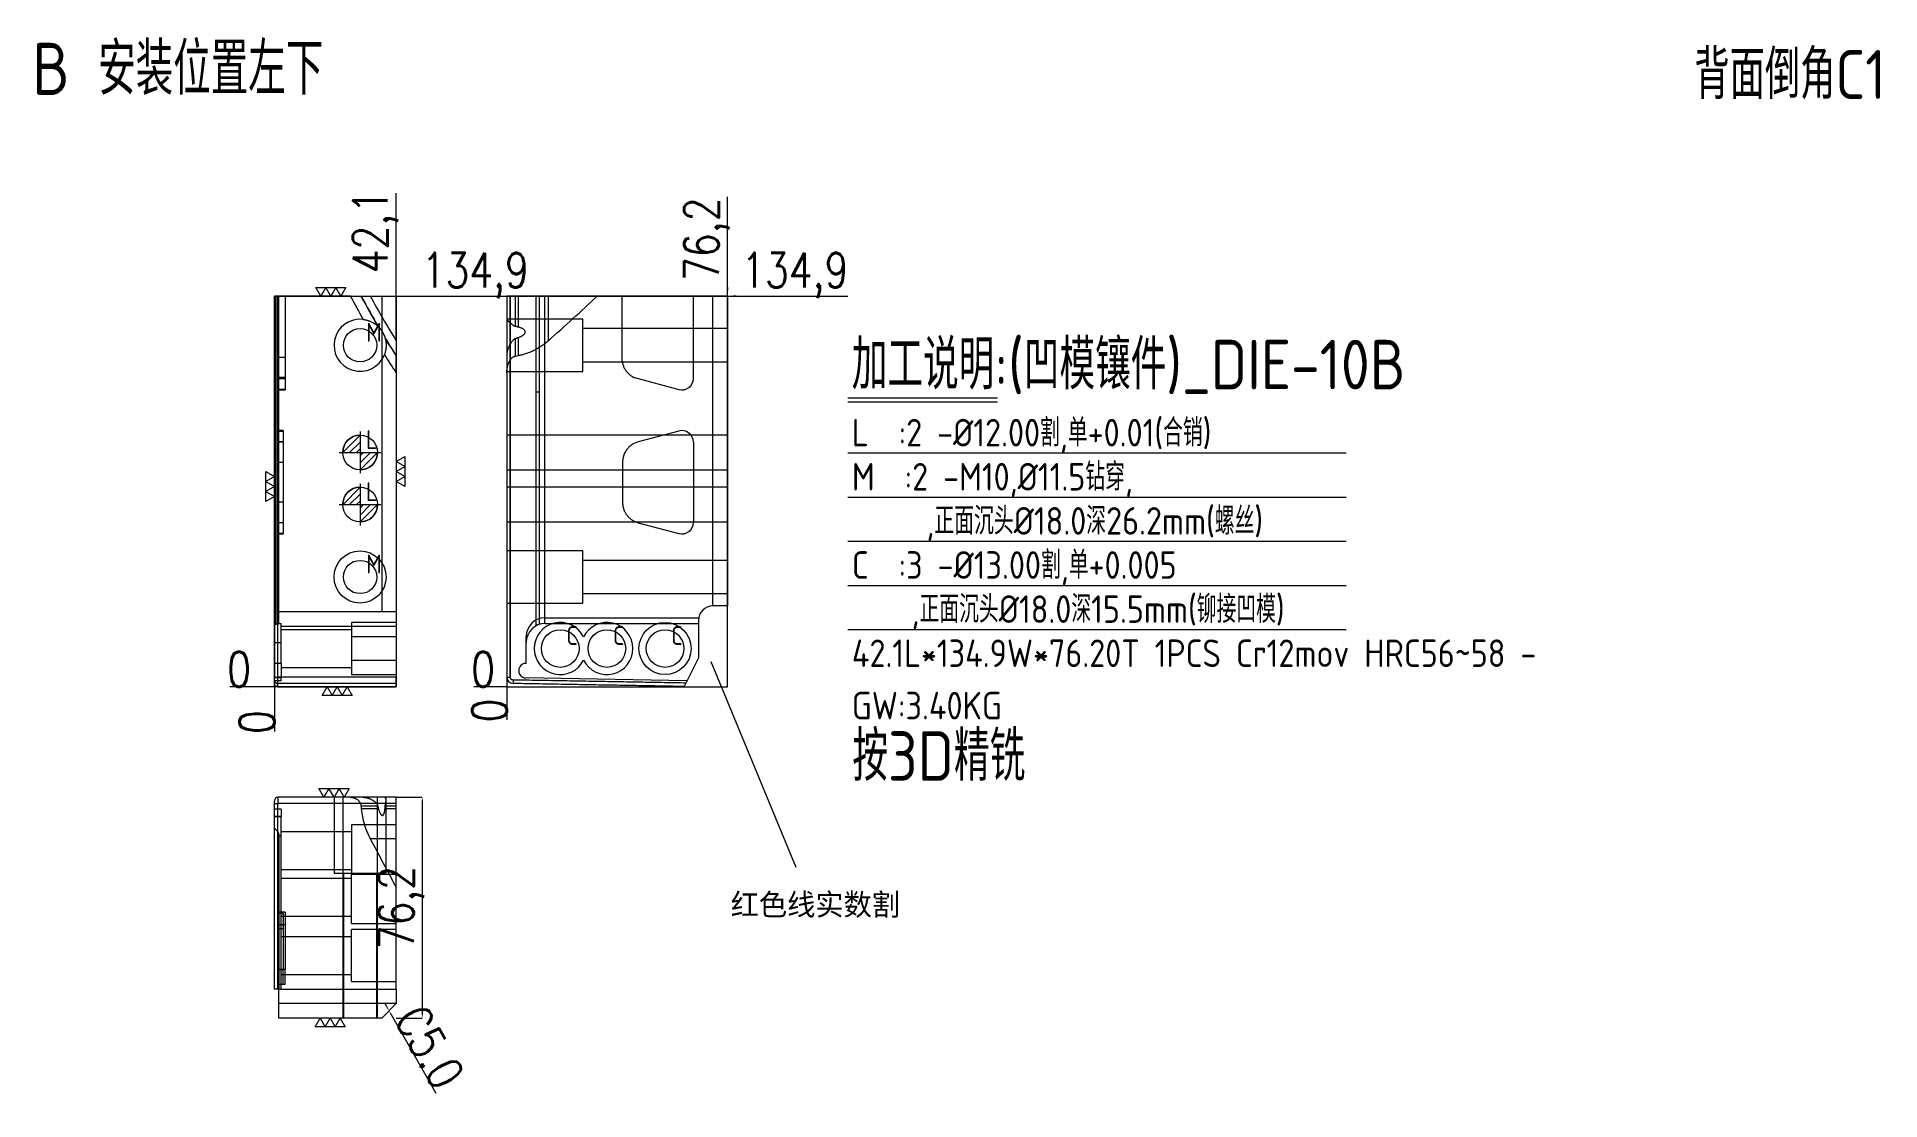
# Model space of a CAD drawing. Header units: millimetres. Extents: x 11297 to 11934, y 34710 to 35077.
import ezdxf
from ezdxf.enums import TextEntityAlignment as Align

# ---------------------------------------------------------------- set-up
doc = ezdxf.new("R2010")
doc.units = ezdxf.units.MM
doc.linetypes.add('DASHED', pattern=[0])
doc.layers.add('152', color=7, linetype='Continuous', true_color=0xffffff)
for name, color, linetype, lineweight in [('DIE', 20, 'Continuous', 20), ('DIE_W', 1, 'Continuous', 20), ('DIM', 4, 'Continuous', 20)]:
    doc.layers.add(name, color=color, linetype=linetype, lineweight=lineweight)
doc.styles.add('gbenor', font='gbenor.shx', dxfattribs={"bigfont": 'gbcbig.shx'})
doc.styles.add('TXT', font='txt.shx', dxfattribs={"width": 0.8, "bigfont": 'ctxt.shx'})
doc.dimstyles.new('零件', dxfattribs={"dimscale": 1.5, "dimtxt": 8, "dimasz": 1, "dimexe": 0, "dimexo": 0, "dimgap": 0, "dimtad": 1, "dimtxsty": 'TXT', "dimcen": 0, "dimclrd": 252, "dimclre": 252, "dimclrt": 4, "dimazin": 3, "dimtp": 0.001, "dimtm": 0.001, "dimtfac": 1, "dimtmove": 0, "dimatfit": 3, "dimlwd": 5, "dimlwe": 5})

msp = doc.modelspace()

# ---------------------------------------------------------------- texts
at = {"layer": 'DIE_W', "color": 4, "linetype": 'Continuous', "lineweight": 5, "ltscale": 0.2}
msp.add_text('红色线实数割', height=7.5, dxfattribs=at).set_placement((11565.9786300628, 34777.96213666067), align=Align.MIDDLE)
at = {"layer": 'DIM', "color": 21, "lineweight": 5, "style": 'gbenor'}
msp.add_text('B 安装位置左下', height=18, dxfattribs=at).set_placement((11295.39391265479, 35057.36747330926))
at = {"layer": 'DIM', "color": 6, "lineweight": 5, "style": 'gbenor'}
msp.add_text('背面倒角C1', height=16.9, dxfattribs=at).set_placement((11869.65714123948, 35055.94210559292))
at = {"layer": 'DIM', "color": 4, "lineweight": 5, "style": 'gbenor'}
for s, height, p in [('M', 6.5, (11410.791366559, 34972.12751298692)), ('加工说明:(凹模镶件)_DIE-10B', 17.1, (11578.56016761048, 34955.69739932026)), ('L', 6.5, (11410.73136855901, 34935.09751398692)), ('M  :2 -M10,%%c11.5钻穿,', 9.5, (11578.59291955901, 34920.75523698692)), ('L', 6.5, (11410.73136855901, 34917.09751398692)), ('     ,正面沉头%%c18.0深26.2mm(螺丝)', 9.5, (11578.59291955901, 34905.52120298691)), ('M', 6.5, (11410.791366559, 34892.12751298692)), ('    ,正面沉头%%c18.0深15.5mm(铆接凹模)', 9.5, (11578.59291955901, 34875.05313398691)), ('C', 6.5, (11479.948620559, 34867.42751298692)), ('C', 6.5, (11496.04862055901, 34867.42751298692)), ('C', 6.5, (11516.148620559, 34867.42751298692)), ('42.1L*134.9W*76.20T 1PCS Cr12mov HRC56~58 -', 9.5, (11578.59291955901, 34859.81909998692)), ('GW:3.40KG', 9.5, (11578.59291955901, 34841.73825898691))]:
    msp.add_text(s, height=height, dxfattribs=at).set_placement(p)
at = {"layer": 'DIM', "color": 1, "lineweight": 5, "style": 'gbenor'}
for s, p in [('L  :2 -%%c12.00割,单+0.01(合销)', (11578.59291955901, 34935.98927098691)), ('C  :3 -%%C13.00割,单+0.005', (11578.59291955901, 34890.28716798691))]:
    msp.add_text(s, height=9.5, dxfattribs=at).set_placement(p)
at = {"layer": 'DIM', "color": 2, "lineweight": 5, "style": 'gbenor'}
msp.add_text('按3D精铣', height=17.1, dxfattribs=at).set_placement((11578.75259919136, 34820.53044832026))

# ---------------------------------------------------------------- blocks, each defined once
blk = doc.blocks.new('*D1109')
at = {"layer": 'Defpoints', "color": 0}
for p in [(11421.19137787284, 34987.89502703535), (11430.19137787284, 34987.89535557732), (11379.09136604545, 34852.99935557732)]:
    blk.add_point(p, dxfattribs=at)
at = {"layer": 'DIM', "color": 252, "lineweight": 5}
for p, q in [((11421.19137787284, 34987.89502703535), (11424.19137787284, 34987.89502703535)), ((11424.19137787284, 34987.89502703535), (11427.19137787284, 34987.89535557732)), ((11427.19137787284, 34987.89535557732), (11466.76280644427, 34987.89535557732))]:
    blk.add_line(p, q, dxfattribs=at)
at = {"layer": 'DIM', "color": 4, "lineweight": 5, "insert": (11448.47709215855, 34995.03821272017), "char_height": 12, "attachment_point": 5, "style": 'TXT'}
blk.add_mtext('134,9', dxfattribs=at)
blk = doc.blocks.new('*D1110')
at = {"layer": 'Defpoints', "color": 0}
for p in [(11370.09136604545, 34852.99935557732), (11379.09136604545, 34852.99935557732), (11379.09136604545, 34852.99935557732)]:
    blk.add_point(p, dxfattribs=at)
at = {"layer": 'DIM', "color": 252, "lineweight": 5}
blk.add_line((11379.09136604545, 34852.99935557732), (11363.69136604545, 34852.99935557732), dxfattribs=at)
at = {"layer": 'DIM', "color": 4, "lineweight": 5, "insert": (11366.89136604545, 34858.99935557732), "char_height": 12, "attachment_point": 5, "style": 'TXT'}
blk.add_mtext('0', dxfattribs=at)
blk = doc.blocks.new('*D1111')
at = {"layer": 'Defpoints', "color": 0}
for p in [(11379.09136604545, 34852.99935557732), (11379.09136604545, 34852.99935557732), (11379.09136604545, 34843.99935557732)]:
    blk.add_point(p, dxfattribs=at)
at = {"layer": 'DIM', "color": 252, "lineweight": 5}
blk.add_line((11379.09136604545, 34852.99935557732), (11379.09136604545, 34837.59935557732), dxfattribs=at)
at = {"layer": 'DIM', "color": 4, "lineweight": 5, "insert": (11373.09136604545, 34840.79935557732), "char_height": 12, "attachment_point": 5, "rotation": 90, "style": 'TXT'}
blk.add_mtext('0', dxfattribs=at)
blk = doc.blocks.new('*D1112')
at = {"layer": 'Defpoints', "color": 0}
for p in [(11421.19136604545, 34996.89502703535), (11421.19137787284, 34987.89502703535), (11379.09136604545, 34852.99935557732)]:
    blk.add_point(p, dxfattribs=at)
at = {"layer": 'DIM', "color": 252, "lineweight": 5}
for p, q in [((11421.19136604545, 34993.89502703535), (11421.19136604545, 35023.40931274964)), ((11421.19137787284, 34990.89502703535), (11421.19136604545, 34993.89502703535)), ((11421.19137787284, 34987.89502703535), (11421.19137787284, 34990.89502703535))]:
    blk.add_line(p, q, dxfattribs=at)
at = {"layer": 'DIM', "color": 4, "lineweight": 5, "insert": (11414.0485089026, 35010.1521698925), "char_height": 12, "attachment_point": 5, "rotation": 90, "style": 'TXT'}
blk.add_mtext('42,1', dxfattribs=at)
blk = doc.blocks.new('*D1113')
at = {"layer": 'Defpoints', "color": 0}
for p in [(11421.191377559, 34814.82027142103), (11421.191377559, 34738.62034432025), (11430.191377559, 34738.62034432025)]:
    blk.add_point(p, dxfattribs=at)
at = {"layer": 'DIM', "color": 252, "lineweight": 5}
for p, q in [((11421.191377559, 34814.82027142103), (11430.191377559, 34814.82027142103)), ((11430.191377559, 34813.32027142103), (11430.191377559, 34740.12034432025)), ((11421.191377559, 34738.62034432025), (11430.191377559, 34738.62034432025))]:
    blk.add_line(p, q, dxfattribs=at)
at = {"layer": 'DIM', "color": 252}
for points in [[(11430.441377559, 34813.32027142103), (11429.941377559, 34813.32027142103), (11430.191377559, 34814.82027142103)], [(11429.941377559, 34740.12034432025), (11430.441377559, 34740.12034432025), (11430.191377559, 34738.62034432025)]]:
    blk.add_solid(points, dxfattribs=at)
at = {"layer": 'DIM', "color": 4, "lineweight": 5, "insert": (11423.04852041615, 34776.72030787064), "char_height": 12, "attachment_point": 5, "rotation": 90, "style": 'TXT'}
blk.add_mtext('76,2', dxfattribs=at)
blk = doc.blocks.new('*D1114')
at = {"layer": 'Defpoints', "color": 0}
for p in [(11535.598547559, 34987.89502532938), (11540.598547559, 34987.89535532024), (11459.3986155817, 34852.99935532024)]:
    blk.add_point(p, dxfattribs=at)
at = {"layer": 'DIM', "color": 252, "lineweight": 5}
for p, q in [((11535.598547559, 34987.89502532938), (11538.598547559, 34987.89502532938)), ((11538.598547559, 34987.89502532938), (11537.598547559, 34987.89535532024)), ((11537.598547559, 34987.89535532024), (11577.16997613043, 34987.89535532024))]:
    blk.add_line(p, q, dxfattribs=at)
at = {"layer": 'DIM', "color": 4, "lineweight": 5, "insert": (11558.88426184471, 34995.03821246309), "char_height": 12, "attachment_point": 5, "style": 'TXT'}
blk.add_mtext('134,9', dxfattribs=at)
blk = doc.blocks.new('*D1115')
at = {"layer": 'Defpoints', "color": 0}
for p in [(11454.3986155817, 34852.99935532024), (11459.3986155817, 34852.99935532024), (11459.3986155817, 34852.99935532024)]:
    blk.add_point(p, dxfattribs=at)
at = {"layer": 'DIM', "color": 252, "lineweight": 5}
blk.add_line((11459.3986155817, 34852.99935532024), (11447.9986155817, 34852.99935532024), dxfattribs=at)
at = {"layer": 'DIM', "color": 4, "lineweight": 5, "insert": (11451.1986155817, 34858.99935532024), "char_height": 12, "attachment_point": 5, "style": 'TXT'}
blk.add_mtext('0', dxfattribs=at)
blk = doc.blocks.new('*D1116')
at = {"layer": 'Defpoints', "color": 0}
for p in [(11459.3986155817, 34852.99935532024), (11459.3986155817, 34852.99935532024), (11459.3986155817, 34847.99935532024)]:
    blk.add_point(p, dxfattribs=at)
at = {"layer": 'DIM', "color": 252, "lineweight": 5}
blk.add_line((11459.3986155817, 34852.99935532024), (11459.3986155817, 34841.59935532024), dxfattribs=at)
at = {"layer": 'DIM', "color": 4, "lineweight": 5, "insert": (11453.3986155817, 34844.79935532024), "char_height": 12, "attachment_point": 5, "rotation": 90, "style": 'TXT'}
blk.add_mtext('0', dxfattribs=at)
blk = doc.blocks.new('*D1117')
at = {"layer": 'Defpoints', "color": 0}
for p in [(11535.5986155817, 34992.89502532938), (11535.598547559, 34987.89502532938), (11459.3986155817, 34852.99935532024)]:
    blk.add_point(p, dxfattribs=at)
at = {"layer": 'DIM', "color": 252, "lineweight": 5}
for p, q in [((11535.5986155817, 34989.89502532938), (11535.5986155817, 35022.15216818653)), ((11535.598547559, 34987.89502532938), (11535.598547559, 34990.89502532938)), ((11535.598547559, 34990.89502532938), (11535.5986155817, 34989.89502532938))]:
    blk.add_line(p, q, dxfattribs=at)
at = {"layer": 'DIM', "color": 4, "lineweight": 5, "insert": (11528.45575843885, 35007.52359675795), "char_height": 12, "attachment_point": 5, "rotation": 90, "style": 'TXT'}
blk.add_mtext('76,2', dxfattribs=at)
blk = doc.blocks.new('pg_hx_L0')
at = {"color": 230}
for p, q in [((0, 0.5999999999999943), (0, -0.5999999999999943)), ((-0.5999999999999943, 0), (0.5999999999999943, 0)), ((-0.499992738626716, -0.0026946837586053), (0, 0.4972980548681107)), ((-0.2999999999999972, 0), (0, 0.2999999999999972)), ((-0.0999999999999943, 0), (0, 0.0999999999999943)), ((0.499992738626716, 0.0026946837586053), (0, -0.4972980548681107)), ((0.0999999999999943, 0), (0, -0.0999999999999943)), ((0.2999999999999972, 0), (0, -0.2999999999999972))]:
    blk.add_line(p, q, dxfattribs=at)
for start, end in [(90, 180), (270, 0)]:
    blk.add_arc((0, 0), 0.5000000000000003, start, end, dxfattribs=at)
blk = doc.blocks.new('pg_hx_LLL0')
blk.add_blockref('pg_hx_L0', (0, 0))
blk = doc.blocks.new('*D1118')
at = {"layer": 'Defpoints', "color": 0}
for p in [(11418.69087736719, 34741.12121310392), (11418.69186775082, 34741.11947553659)]:
    blk.add_point(p, dxfattribs=at)
at = {"layer": 'DIM', "color": 252, "lineweight": 5}
for p, q in [((11417.94808964197, 34742.42438860832), (11417.20530191675, 34743.72756411272)), ((11418.69087736719, 34741.12121310392), (11418.69186775082, 34741.11947553659)), ((11419.43465547604, 34739.81630003219), (11434.89171432941, 34712.69783834543))]:
    blk.add_line(p, q, dxfattribs=at)
at = {"layer": 'DIM', "color": 252}
for points in [[(11417.73089372457, 34742.30059065411), (11418.16528555937, 34742.54818656253), (11418.69087736719, 34741.12121310392)], [(11419.65185139344, 34739.94009798639), (11419.21745955864, 34739.69250207798), (11418.69186775082, 34741.11947553659)]]:
    blk.add_solid(points, dxfattribs=at)
at = {"layer": 'DIM', "color": 4, "lineweight": 5, "insert": (11432.74728078293, 34728.57663233748), "char_height": 12, "attachment_point": 5, "rotation": 299.6823997492544, "style": 'TXT'}
blk.add_mtext('C5.0', dxfattribs=at)

# ---------------------------------------------------------------- dimensions: what is measured, and where the dimension line sits
at = {"layer": 'DIM', "lineweight": 5}
for feature_location, offset, dtype, origin, picture, middle in [((11421.19137787284, 34987.89502703535), (-1.1827389243990183e-05, 9), 1, (11379.09136604545, 34852.99935557732), '*D1112', (11414.0485089026, 35010.1521698925)), ((11535.598547559, 34987.89502532938), (6.80227003613254e-05, 5), 1, (11459.3986155817, 34852.99935532024), '*D1117', (11528.45575843885, 35007.52359675795)), ((11421.19137787284, 34987.89502703535), (9, 0.0003285419661551714), 0, (11379.09136604545, 34852.99935557732), '*D1109', (11448.47709215855, 34995.03821272017)), ((11535.598547559, 34987.89502532938), (5, 0.0003299908566987142), 0, (11459.3986155817, 34852.99935532024), '*D1114', (11558.88426184471, 34995.03821246309)), ((11379.09136604545, 34852.99935557732), (-9, 0), 0, (11379.09136604545, 34852.99935557732), '*D1110', (11366.89136604545, 34858.99935557732)), ((11459.3986155817, 34852.99935532024), (-5, 0), 0, (11459.3986155817, 34852.99935532024), '*D1115', (11451.1986155817, 34858.99935532024)), ((11379.09136604545, 34852.99935557732), (0, -9), 1, (11379.09136604545, 34852.99935557732), '*D1111', (11373.09136604545, 34840.79935557732)), ((11459.3986155817, 34852.99935532024), (0, -5), 1, (11459.3986155817, 34852.99935532024), '*D1116', (11453.3986155817, 34844.79935532024))]:
    dim = msp.add_ordinate_dim(feature_location=feature_location, offset=offset, dtype=dtype, origin=origin, dimstyle='零件', dxfattribs=at)
    dim.commit()
    dim.dimension.update_dxf_attribs({"geometry": picture, "text_midpoint": middle})
dim = msp.add_linear_dim(base=(11430.191377559, 34738.62034432025), p1=(11421.191377559, 34814.82027142103), p2=(11421.191377559, 34738.62034432025), angle=90, dimstyle='零件', dxfattribs=at)
dim.commit()
dim.dimension.update_dxf_attribs({"geometry": '*D1113', "text_midpoint": (11423.04852041615, 34776.72030787064)})
dim = msp.add_diameter_dim_2p(p1=(11418.69087736719, 34741.12121310392), p2=(11418.69186775082, 34741.11947553659), text='C5.0', dimstyle='零件', dxfattribs=at)
dim.commit()
dim.dimension.update_dxf_attribs({"geometry": '*D1118', "text_midpoint": (11427.53457876533, 34725.60548143661), "dimtype": 163})

# ---------------------------------------------------------------- linework, layer by layer
at = {"layer": '152', "color": 6, "linetype": 'DASHED', "lineweight": 5}
msp.add_line((11472.59862055901, 34876.83512282385), (11525.68772108965, 34876.83512282385), dxfattribs=at)
msp.add_arc((11472.59862055901, 34870.33512282385), 6.500000000000001, 90, 180, dxfattribs=at)
at = {"layer": 'DIE', "color": 2, "linetype": 'Continuous', "lineweight": 5}
for p, q in [((11379.091366559, 34987.89502532025), (11379.091366559, 34856.31733732025)), ((11380.29136655901, 34987.89502532025), (11379.09174155901, 34987.89502532025)), ((11405.38708755901, 34987.89502532025), (11380.291366559, 34987.89502532025)), ((11459.398620559, 34979.82904532026), (11459.398620559, 34967.65190232025)), ((11421.191372559, 34961.38004232025), (11421.191372559, 34856.31733732025)), ((11459.398620559, 34961.38004232025), (11459.398620559, 34856.31733732025)), ((11379.091366559, 34856.31733732025), (11379.091741559, 34856.31733732025)), ((11379.091366559, 34856.31733732025), (11379.091741559, 34856.31733732025)), ((11379.091366559, 34804.74968432025), (11379.091366559, 34804.75027132026)), ((11380.591366559, 34748.62075832024), (11380.591366559, 34748.53117132025)), ((11380.591366559, 34748.53117132025), (11381.491366559, 34748.53117132025))]:
    msp.add_line(p, q, dxfattribs=at)
at = {"layer": 'DIE', "color": 155, "linetype": 'Continuous', "lineweight": 5}
for p, q in [((11380.291366559, 34856.31733732025), (11380.291366559, 34987.89502532025)), ((11462.319722559, 34987.89502532025), (11462.319722559, 34977.50472432025)), ((11463.398665559, 34977.26249132025), (11463.398665559, 34987.89502532025)), ((11473.73091055901, 34972.48690232025), (11473.73091055901, 34987.89502532025)), ((11462.319722559, 34973.17639032024), (11462.319722559, 34967.15955032025)), ((11463.398665559, 34967.33305432025), (11463.398665559, 34973.51280732026)), ((11379.091741559, 34856.31733732025), (11380.291366559, 34856.31733732025)), ((11421.191372559, 34856.31733732025), (11380.291366559, 34856.31733732025)), ((11380.291366559, 34854.11767232025), (11380.291366559, 34856.31733732025)), ((11380.291366559, 34814.82027132026), (11380.291366559, 34812.65866632025)), ((11421.191372559, 34743.62034432025), (11380.591366559, 34743.62034432025))]:
    msp.add_line(p, q, dxfattribs=at)
at = {"layer": 'DIE', "color": 31, "linetype": 'DASHED', "lineweight": 5, "ltscale": 0.400464789677757}
for p, q in [((11382.79136655901, 34987.89502532025), (11382.79136655901, 34966.68780532025)), ((11499.092262559, 34987.89502532025), (11499.092262559, 34966.68780532025)), ((11523.868620559, 34959.47470232024), (11523.868620559, 34987.89502532025)), ((11382.79136655901, 34959.73185432024), (11380.59136655901, 34959.73185432024)), ((11382.79136655901, 34959.73185432024), (11382.79136655901, 34955.61099932025)), ((11503.454103559, 34959.73185432024), (11518.833344559, 34955.61099932025)), ((11380.59136655901, 34955.47470232024), (11382.79136655901, 34955.47470232024)), ((11382.79136655901, 34955.61099932025), (11382.79136655901, 34955.47470232024)), ((11382.09136655901, 34941.43691632024), (11380.59136655901, 34941.43691632024)), ((11382.09136655901, 34941.43691632024), (11382.09136655901, 34941.30062032025)), ((11382.09136655901, 34941.30062032025), (11382.09136655901, 34937.53934632025)), ((11518.833344559, 34941.30062032025), (11504.796078559, 34937.53934632025)), ((11382.09136655901, 34937.53941632024), (11382.09136655901, 34937.50964332024)), ((11382.09136655901, 34937.44562132025), (11382.09136655901, 34937.43691632024)), ((11382.09136655901, 34937.43691632024), (11382.09136655901, 34937.41096332025)), ((11523.868620559, 34937.43691632024), (11523.868620559, 34909.75313432024)), ((11382.09136655901, 34930.47870832024), (11382.09136655901, 34916.71136532025)), ((11499.378243559, 34930.47870832024), (11499.378243559, 34916.71136532025)), ((11382.09136655901, 34909.75616232025), (11382.09136655901, 34909.75313432024)), ((11382.09136655901, 34909.75313432024), (11382.09136655901, 34909.71900332025)), ((11382.09136655901, 34909.65070432024), (11382.09136655901, 34905.88943132025)), ((11504.796082559, 34909.65070432024), (11518.833344559, 34905.88943132025)), ((11380.59136655901, 34905.75313432024), (11382.09136655901, 34905.75313432024)), ((11382.09136655901, 34905.88943132025), (11382.09136655901, 34905.75313432024)), ((11382.791366559, 34775.12663032024), (11380.591366559, 34775.12663032024)), ((11382.091366559, 34774.84064832024), (11380.591366559, 34774.84064832024)), ((11382.091366559, 34774.83830632025), (11382.091366559, 34774.84028732024)), ((11382.791366559, 34770.76478832024), (11380.591366559, 34770.76478832024)), ((11382.091366559, 34769.42280932025), (11382.091366559, 34755.38554732024)), ((11382.791366559, 34770.76478832024), (11382.791366559, 34755.38554732024)), ((11382.091366559, 34750.35027132025), (11382.091366559, 34755.38554732024)), ((11382.791366559, 34750.35027132025), (11382.791366559, 34755.38554732024)), ((11380.591366559, 34750.35027132025), (11382.091366559, 34750.35027132025)), ((11382.091354559, 34750.35027132025), (11382.791366559, 34750.35027132025))]:
    msp.add_line(p, q, dxfattribs=at)
at = {"layer": 'DIE', "color": 11, "linetype": 'DASHED', "lineweight": 5, "ltscale": 0.400464790135167}
msp.add_line((11416.191372559, 34987.89502532025), (11416.191372559, 34878.89502832025), dxfattribs=at)
at = {"layer": 'DIE', "color": 31, "linetype": 'Continuous', "lineweight": 5}
for p, q in [((11459.398620559, 34987.89502532025), (11459.398620559, 34979.82907832025)), ((11459.398620559, 34967.65235732026), (11459.398620559, 34961.38004232025))]:
    msp.add_line(p, q, dxfattribs=at)
at = {"layer": 'DIE', "color": 2, "linetype": 'DASHED', "lineweight": 5, "ltscale": 0.400464790135167}
for p, q in [((11460.59862055901, 34987.89502532025), (11460.59862055901, 34856.31733732025)), ((11380.591366559, 34874.83512332026), (11381.491366559, 34874.83512332026)), ((11381.491366559, 34868.33512332026), (11381.491366559, 34874.83512332026)), ((11466.09862055901, 34861.03793632025), (11466.09862055901, 34870.33512282385)), ((11381.491366559, 34861.04010232025), (11381.491366559, 34868.33512332026)), ((11381.491366559, 34861.04001432025), (11379.091372559, 34861.04001432025)), ((11381.491366559, 34861.03793632025), (11379.091372559, 34861.03793632025)), ((11381.491366559, 34861.04001432025), (11381.491366559, 34856.04001432025)), ((11381.491366559, 34856.04001432025), (11379.091372559, 34856.04001432025)), ((11381.491366559, 34854.99966032025), (11381.491366559, 34856.04001432025)), ((11460.59862055901, 34856.31733732025), (11460.56862955901, 34856.31733732025)), ((11521.59930964457, 34855.06946727623), (11465.99670555901, 34856.04001432025)), ((11381.491366559, 34810.72218632025), (11379.091372559, 34810.72218632025)), ((11381.491366559, 34808.22218632025), (11379.091372559, 34808.22218632025)), ((11381.491366559, 34808.12027132025), (11379.091372559, 34808.12027132025)), ((11381.491366559, 34810.72218632025), (11381.491366559, 34808.22218632025)), ((11381.491366559, 34748.62034432025), (11381.491366559, 34808.22218632025)), ((11380.591366559, 34801.62027132025), (11380.591366559, 34748.62075832026))]:
    msp.add_line(p, q, dxfattribs=at)
at = {"layer": 'DIE', "color": 155, "linetype": 'DASHED', "lineweight": 5, "ltscale": 0.400464790135167}
for p, q in [((11460.59862055901, 34987.89502532025), (11460.59862055901, 34856.31733732025)), ((11469.468620559, 34987.89502532025), (11469.468620559, 34874.03188532026)), ((11379.683471559, 34874.54012532025), (11379.683471559, 34954.84002032025)), ((11470.66265855901, 34874.54012532025), (11470.66265855901, 34954.84002032025)), ((11381.491366559, 34873.89502832025), (11421.191372559, 34873.89502832025)), ((11379.091372559, 34868.33512332026), (11381.491366559, 34868.33512332026)), ((11459.398620559, 34856.31733732025), (11460.56862955901, 34856.31733732025)), ((11460.59862055901, 34856.31733732025), (11460.56862955901, 34856.31733732025)), ((11408.990701559, 34811.89916932025), (11414.79946855901, 34811.89916932025)), ((11415.051577559, 34810.82022732025), (11409.09758555901, 34810.82022732025)), ((11421.191372559, 34810.82022732025), (11417.302001559, 34810.82022732025)), ((11417.397177559, 34811.89916932025), (11421.191372559, 34811.89916932025)), ((11380.591366559, 34801.62027132025), (11381.491366559, 34801.62027132025)), ((11421.191377559, 34800.48798132024), (11412.237051559, 34800.48798132024))]:
    msp.add_line(p, q, dxfattribs=at)
at = {"layer": 'DIE', "color": 11, "linetype": 'Continuous', "lineweight": 5}
for p, q in [((11490.56706155901, 34987.89502532025), (11530.598547559, 34987.89502532025)), ((11530.598547559, 34987.89502532025), (11535.598547559, 34987.89502532025)), ((11530.598547559, 34880.89502832025), (11530.598547559, 34987.89502532025)), ((11535.598547559, 34987.89502532025), (11535.598547559, 34880.89502832025))]:
    msp.add_line(p, q, dxfattribs=at)
at = {"layer": 'DIE', "color": 31, "linetype": 'DASHED', "lineweight": 5, "ltscale": 0.400464790135167}
for p, q in [((11485.598547559, 34979.89502532025), (11459.398620559, 34979.89502532025)), ((11485.598547559, 34961.89502532025), (11485.598547559, 34979.89502532025)), ((11535.598547559, 34976.64852532025), (11485.598547559, 34976.64852532025)), ((11459.398620559, 34961.89502532025), (11485.598547559, 34961.89502532025)), ((11485.598547559, 34965.14152532025), (11535.598547559, 34965.14152532025)), ((11485.598547559, 34899.89502532025), (11459.398620559, 34899.89502532025)), ((11485.598547559, 34881.89502532025), (11485.598547559, 34899.89502532025)), ((11535.598547559, 34896.64852532025), (11485.598547559, 34896.64852532025)), ((11485.598547559, 34885.14152532025), (11535.598547559, 34885.14152532025)), ((11459.398620559, 34881.89502532025), (11485.598547559, 34881.89502532025)), ((11421.191372559, 34875.19502532025), (11405.691366559, 34875.19502532025)), ((11405.691366559, 34875.19502532025), (11405.691366559, 34857.19502532025)), ((11421.191372559, 34870.21963732025), (11405.691366559, 34870.21963732025)), ((11405.691366559, 34862.17041432025), (11421.191372559, 34862.17041432025)), ((11405.691366559, 34857.19502532025), (11421.191372559, 34857.19502532025)), ((11399.69112355901, 34814.82027132026), (11399.69112355901, 34788.62034432025)), ((11417.69112355901, 34788.62034432025), (11417.69112355901, 34814.82027132026)), ((11421.191372559, 34805.37027132025), (11405.691366559, 34805.37027132025)), ((11405.691366559, 34805.37027132025), (11405.691366559, 34788.32027132026)), ((11399.69112355901, 34788.62034432025), (11408.69112355901, 34788.62034432025)), ((11402.93762355901, 34788.62034432025), (11402.93762355901, 34738.62034432025)), ((11405.691366559, 34771.27027132025), (11405.691366559, 34788.32027132026)), ((11405.691366559, 34788.32027132026), (11421.191372559, 34788.32027132026)), ((11408.69112355901, 34788.62034432025), (11417.69112355901, 34788.62034432025)), ((11414.44462355901, 34738.62034432025), (11414.44462355901, 34788.62034432025)), ((11405.691366559, 34771.27027132025), (11421.191372559, 34771.27027132025)), ((11421.191372559, 34769.17027132025), (11405.691366559, 34769.17027132025)), ((11405.691366559, 34751.17027132025), (11405.691366559, 34769.17027132025)), ((11405.691366559, 34751.17027132025), (11421.191372559, 34751.17027132025))]:
    msp.add_line(p, q, dxfattribs=at)
at = {"layer": 'DIE', "color": 155, "linetype": 'DASHED', "lineweight": 5, "ltscale": 0.400464789677757}
for p, q in [((11382.79136655901, 34966.68780532025), (11380.59136655901, 34966.68780532025)), ((11380.59136655901, 34959.47470232024), (11382.79136655901, 34959.47470232024)), ((11382.79136655901, 34955.61099932025), (11380.59136655901, 34955.61099932025)), ((11380.59136655901, 34941.30062032025), (11382.09136655901, 34941.30062032025)), ((11382.09136655901, 34937.53934632025), (11380.59136655901, 34937.53934632025)), ((11382.09136655901, 34937.43691632024), (11380.59136655901, 34937.43691632024)), ((11382.09136655901, 34930.47870832024), (11380.59136655901, 34930.47870832024)), ((11382.09136655901, 34916.71136532025), (11380.59136655901, 34916.71136532025)), ((11380.59136655901, 34909.75313432024), (11382.09136655901, 34909.75313432024)), ((11382.09136655901, 34909.65070432024), (11380.59136655901, 34909.65070432024)), ((11382.09136655901, 34905.88943132025), (11380.59136655901, 34905.88943132025)), ((11382.091366559, 34769.42281332024), (11380.591366559, 34769.42281332024)), ((11382.091366559, 34769.42280932025), (11380.591366559, 34769.42280932025)), ((11382.791366559, 34755.38554732024), (11380.591366559, 34755.38554732024)), ((11380.591366559, 34755.38554732024), (11382.091366559, 34755.38554732024)), ((11382.091366559, 34755.38554732024), (11380.591366559, 34755.38554732024))]:
    msp.add_line(p, q, dxfattribs=at)
at = {"layer": 'DIE', "color": 42, "linetype": 'Continuous', "lineweight": 5}
for centre, radius in [((11408.69112355901, 34970.89502532025), 5.7535), ((11408.69112355901, 34890.89502532025), 5.7535), ((11514.04862055901, 34866.19502532025), 9)]:
    msp.add_circle(centre, radius, dxfattribs=at)
at = {"layer": 'DIE', "color": 2, "linetype": 'Continuous', "lineweight": 5}
for centre, radius in [((11408.69112355901, 34933.89502532025), 6.000100000000002), ((11408.69112355901, 34915.89502532025), 6.000100000000002), ((11408.69112355901, 34890.89502532025), 9.000000000000002)]:
    msp.add_circle(centre, radius, dxfattribs=at)
at = {"layer": 'DIE', "color": 1, "linetype": 'Continuous', "lineweight": 5}
for centre in [(11477.84862055901, 34866.19502532025), (11493.948620559, 34866.19502532025), (11514.04862055901, 34866.19502532025)]:
    msp.add_circle(centre, 6.5, dxfattribs=at)
at = {"layer": 'DIE', "color": 155, "linetype": 'Continuous', "lineweight": 5}
for radius, start, end in [(278.6653246961, 207.6221499998298, 209.5105309997829), (275.4775016622, 207.9696520001522, 210.4456790001864), (275.3831063923, 207.9800809999936, 210.5157070001285), (272.6145895318, 208.2896500000629, 212.0357940001484), (275.3831063923, 211.4255900000874, 212.9448399998353), (275.4775016622, 211.495618000169, 212.9751229997331), (278.6653246961, 212.4307660000159, 213.9720569999982)]:
    msp.add_arc((11652.291366559, 35117.09502532025), radius, start, end, dxfattribs=at)
at = {"layer": 'DIE', "color": 2, "linetype": 'Continuous', "lineweight": 5}
for centre, radius, start, end in [((11408.69112355901, 34970.89502532025), 9.000000000000002, 83.05969899998468, 338.8815980000649), ((11380.291366559, 34813.62027132025), 1.2, 90, 178.5678970002054)]:
    msp.add_arc(centre, radius, start, end, dxfattribs=at)
at = {"layer": 'DIE', "color": 31, "linetype": 'DASHED', "lineweight": 5, "ltscale": 0.400464789677757}
for centre, start, end in [((11519.868620559, 34959.47470232024), 254.999999999952, 0), ((11519.868620559, 34937.43691632024), 0, 104.9999999999945), ((11519.868620559, 34909.75313432024), 254.999999999952, 0)]:
    msp.add_arc(centre, 4, start, end, dxfattribs=at)
at = {"layer": 'DIE', "color": 31, "linetype": 'Continuous', "lineweight": 5}
for centre, start, end in [((11477.84862055901, 34866.19502532025), 26.56284099994688, 333.4371590000531), ((11493.948620559, 34866.19502532025), 206.5628409999469, 153.4371590000531)]:
    msp.add_arc(centre, 9, start, end, dxfattribs=at)
at = {"layer": 'DIE', "color": 2, "linetype": 'DASHED', "lineweight": 5, "ltscale": 0.400464790135167}
msp.add_arc((11465.99670555901, 34858.54001432025), 2.5, 87.66363199999887, 270, dxfattribs=at)
at = {"layer": 'DIE', "color": 2, "linetype": 'Continuous', "lineweight": 5}
for points, degree in [([(11379.09137268825, 34856.31733724019), (11379.09137268825, 34987.89502532937)], 1), ([(11379.09137268825, 34855.31748954504), (11379.09137268825, 34855.32462271641), (11379.09137268825, 34855.90783753007), (11379.09137268825, 34856.31733724019)], 2), ([(11379.09137268825, 34854.19953837225), (11379.09137268825, 34855.31748954501)], 1), ([(11379.09137268825, 34812.66772382746), (11379.09137268825, 34813.07638294185), (11379.09137268825, 34813.65028242213), (11379.09137268825, 34813.65026667056)], 2), ([(11379.09137268825, 34748.6203440343), (11379.09137268825, 34812.66772382746)], 1), ([(11380.29137268825, 34748.62034396095), (11379.79470414685, 34748.62034396095), (11379.09135491199, 34748.62034396095), (11379.09137078466, 34748.62034396095)], 2)]:
    msp.add_open_spline(points, degree=degree, dxfattribs=at)
at = {"layer": 'DIE', "color": 155, "linetype": 'DASHED', "lineweight": 5, "ltscale": 0.400464789677757}
msp.add_open_spline([(11379.68347191849, 34954.84002014319), (11379.68347191849, 34965.85835520524), (11379.68347191849, 34976.87669026731), (11379.68347191849, 34987.89502532936)], degree=3, dxfattribs=at)
at = {"layer": 'DIE', "color": 2, "linetype": 'DASHED', "lineweight": 5, "ltscale": 0.400464790135167}
for points, degree in [([(11380.59136665534, 34874.83427341258), (11380.59136665534, 34987.89502532937)], 1), ([(11460.5686205822, 34856.31733724019), (11460.5686205822, 34987.89502532937)], 1), ([(11461.55116817577, 34855.31748954504), (11461.14250906139, 34855.32462271641), (11460.5686205822, 34855.90783753007), (11460.5686205822, 34856.31733724019)], 2), ([(11380.59136665534, 34801.72537472858), (11380.59136665534, 34801.69034334642), (11380.59136665534, 34801.65530738375), (11380.59136665534, 34801.62027142103)], 3)]:
    msp.add_open_spline(points, degree=degree, dxfattribs=at)
at = {"layer": 'DIE', "color": 31, "linetype": 'Continuous', "lineweight": 5}
for points, knots in [([(11405.38708745113, 34987.89502532937), (11405.49253025224, 34987.89502532937), (11405.59813957909, 34987.89502532937), (11405.75680848448, 34987.89502532937), (11405.80974066697, 34987.89502532937), (11405.91569176798, 34987.89502532937), (11405.96843220896, 34987.89502532937), (11406.23045223081, 34987.89502532937), (11406.43526834903, 34987.89502532937), (11406.73528234952, 34987.89502532937), (11406.83407852144, 34987.89502532937), (11406.98039265972, 34987.89502532937), (11407.05307896817, 34987.89502532937), (11407.12503920454, 34987.89502532937), (11407.17284856172, 34987.89502532937), (11407.19668062783, 34987.89502532937), (11407.31481862539, 34987.89502532937), (11407.49826920054, 34987.89502532937), (11407.67063248104, 34987.89502532937), (11407.8373384593, 34987.89502532937), (11407.91786361894, 34987.89502532937), (11408.07298993323, 34987.89502532937), (11408.14759282092, 34987.89502532937), (11408.23685829751, 34987.89502532937), (11408.25449298796, 34987.89502532937), (11408.28914250077, 34987.89502532937), (11408.34026491477, 34987.89502532937), (11408.38884123759, 34987.89502532937), (11408.48260266252, 34987.89502532937), (11408.54059658409, 34987.89502532937), (11408.64738862287, 34987.89502532937), (11408.69618815469, 34987.89502532937), (11408.76216238108, 34987.89502532937), (11408.79333987264, 34987.89502532937), (11408.82170668309, 34987.89502532937), (11408.8399798493, 34987.89502532937), (11408.84879909722, 34987.89502532937), (11408.89102838405, 34987.89502532937), (11408.91906823237, 34987.89502532937), (11408.96362342472, 34987.89502532937), (11408.98013980539, 34987.89502532937), (11408.9907011745, 34987.89502532937)], [0, 0, 0, 0, 0.0624999999995352, 0.0624999999995352, 0.0937499999993028, 0.0937499999993028, 0.1249999999990704, 0.1249999999990704, 0.2499999999981407, 0.2499999999981407, 0.3124999999976759, 0.3124999999976759, 0.3437499999976856, 0.3593749999976905, 0.3593749999976905, 0.3749999999976953, 0.3749999999976953, 0.4374999999977149, 0.4999999999977345, 0.4999999999977345, 0.562499999997754, 0.562499999997754, 0.6249999999977736, 0.6249999999977736, 0.6406249999978653, 0.6406249999978653, 0.6562499999979569, 0.6874999999981402, 0.6874999999981402, 0.7499999999985068, 0.7499999999985068, 0.8124999999988733, 0.8124999999988733, 0.8437499999991658, 0.8593749999992165, 0.8593749999992165, 0.8749999999992671, 0.8749999999992671, 0.9374999999996336, 0.9374999999996336, 1, 1, 1, 1]), ([(11409.09758551024, 34987.89502532937), (11409.18803837512, 34987.89502532937), (11409.32353640919, 34987.89502532937), (11409.67999196484, 34987.89502532937), (11409.90096433194, 34987.89502532937), (11410.42604446082, 34987.89502532937), (11410.73015806008, 34987.89502532937), (11411.42115094327, 34987.89502532937), (11411.80802875778, 34987.89502532937), (11412.23705128699, 34987.89502532937)], [0, 0, 0, 0, 0.2500000000000002, 0.2500000000000002, 0.5000000000000001, 0.5000000000000001, 0.75, 0.75, 1, 1, 1, 1]), ([(11421.19137268825, 34972.48690126072), (11421.19137268825, 34974.99878848147), (11421.19137268825, 34977.5367005486), (11421.19137268825, 34982.67057197137), (11421.19137268825, 34985.26652343512), (11421.19137268825, 34987.89502532937)], [0, 0, 0, 0, 0.5, 0.5, 1, 1, 1, 1]), ([(11459.3986155817, 34987.89502532937), (11459.39862558271, 34987.89502532937), (11459.40270380844, 34987.89502532937), (11459.4150791893, 34987.89502532937), (11459.42024758124, 34987.89502532937), (11459.43271114086, 34987.89502532937), (11459.43997497921, 34987.89502532937), (11459.48131969436, 34987.89502532937), (11459.53042368117, 34987.89502532937), (11459.62815647112, 34987.89502532937), (11459.6647695724, 34987.89502532937), (11459.72596747289, 34987.89502532937), (11459.75813842561, 34987.89502532937), (11459.79273393732, 34987.89502532937), (11459.81634570052, 34987.89502532937), (11459.82843137437, 34987.89502532937), (11459.88993069814, 34987.89502532937), (11459.99563292091, 34987.89502532937), (11460.11587206999, 34987.89502532937), (11460.24352869897, 34987.89502532937), (11460.31106467617, 34987.89502532937), (11460.45390379351, 34987.89502532937), (11460.52920466139, 34987.89502532937), (11460.62855972206, 34987.89502532937), (11460.64867408307, 34987.89502532937), (11460.68918271649, 34987.89502532937), (11460.75045190338, 34987.89502532937), (11460.81323416999, 34987.89502532937), (11460.94081402279, 34987.89502532937), (11461.02854963659, 34987.89502532937), (11461.20948570594, 34987.89502532937), (11461.30268532079, 34987.89502532937), (11461.44677842634, 34987.89502532937), (11461.51990039302, 34987.89502532937), (11461.59469267875, 34987.89502532937), (11461.64493337461, 34987.89502532937), (11461.67025198749, 34987.89502532937), (11461.79706494775, 34987.89502532937), (11461.89979314227, 34987.89502532937), (11462.10781349169, 34987.89502532937), (11462.21310541599, 34987.89502532937), (11462.31972220541, 34987.89502532937)], [0, 0, 0, 0, 0.0624999999995352, 0.0624999999995352, 0.0937499999993028, 0.0937499999993028, 0.1249999999990704, 0.1249999999990704, 0.2499999999981407, 0.2499999999981407, 0.3124999999976759, 0.3124999999976759, 0.3437499999976856, 0.3593749999976905, 0.3593749999976905, 0.3749999999976953, 0.3749999999976953, 0.4374999999977149, 0.4999999999977345, 0.4999999999977345, 0.562499999997754, 0.562499999997754, 0.6249999999977736, 0.6249999999977736, 0.6406249999978653, 0.6406249999978653, 0.6562499999979569, 0.6874999999981402, 0.6874999999981402, 0.7499999999985068, 0.7499999999985068, 0.8124999999988733, 0.8124999999988733, 0.8437499999991658, 0.8593749999992165, 0.8593749999992165, 0.8749999999992671, 0.8749999999992671, 0.9374999999996336, 0.9374999999996336, 1, 1, 1, 1]), ([(11463.39866507706, 34987.89502532937), (11464.31169647992, 34987.89502532937), (11465.21104060529, 34987.89502532937), (11466.98376141622, 34987.89502532937), (11467.85713359087, 34987.89502532937), (11469.57861669158, 34987.89502532937), (11470.42672584389, 34987.89502532937), (11472.09779523877, 34987.89502532937), (11472.92075592785, 34987.89502532937), (11473.73091066204, 34987.89502532937)], [0, 0, 0, 0, 0.2500000000000002, 0.2500000000000002, 0.5000000000000001, 0.5000000000000001, 0.75, 0.75, 1, 1, 1, 1]), ([(11473.73091492407, 34972.48690126072), (11476.58831132871, 34974.99878848147), (11479.42189042211, 34977.5367005486), (11485.03592513159, 34982.67057197137), (11487.81638797017, 34985.26652343512), (11490.56706144041, 34987.89502532937)], [0, 0, 0, 0, 0.5, 0.5, 1, 1, 1, 1]), ([(11409.77863921049, 34979.82907867672), (11409.84701334382, 34979.82075569576), (11409.91541066634, 34979.81163342333), (11410.01803498195, 34979.79673866541), (11410.05228686397, 34979.79156559629), (11410.12058512108, 34979.78084740024), (11410.15461905952, 34979.77530481289), (11410.32422822652, 34979.74668639516), (11410.45812610937, 34979.72089705663), (11410.72266438457, 34979.66378530514), (11410.85330378981, 34979.63246229156), (11411.11155483535, 34979.5644740049), (11411.23916590316, 34979.52780831145), (11411.42843454378, 34979.46890969224), (11411.49116563109, 34979.44862646271), (11411.6159263543, 34979.40677347565), (11411.67801137482, 34979.38518368821), (11411.86287160297, 34979.31863319466), (11411.98342493856, 34979.27219866539), (11412.21960205159, 34979.17549155391), (11412.33522483984, 34979.1252181599), (11412.56184808074, 34979.02109693542), (11412.672848152, 34978.96724825263), (11412.89041984879, 34978.85623278986), (11412.99699168539, 34978.79906487962), (11413.20579017409, 34978.68168872222), (11413.30801787507, 34978.62147864684), (11413.4580668238, 34978.52913947343), (11413.50753328337, 34978.49802306145), (11413.60534466444, 34978.43517174901), (11413.65373257418, 34978.40340683657), (11413.79653476629, 34978.30771090838), (11413.88877104094, 34978.24326076917), (11414.06685730836, 34978.11399963326), (11414.1527227238, 34978.04917107699), (11414.27591722227, 34977.95284330114), (11414.31610481695, 34977.92084130547), (11414.39392560097, 34977.85782312313), (11414.43157626094, 34977.82679475169), (11414.50395404419, 34977.76621345552), (11414.5386851611, 34977.73665642006), (11414.60459956359, 34977.67976513164), (11414.63579107197, 34977.65242269117), (11414.69360594311, 34977.6011192854), (11414.71980250457, 34977.57753777925), (11414.7653167065, 34977.53619390559), (11414.78465263688, 34977.51841627339), (11414.79946868587, 34977.50472403899)], [0, 0, 0, 0, 0.0312500000006364, 0.0312500000006364, 0.0468750000007571, 0.0468750000007571, 0.0625000000008779, 0.0625000000008779, 0.1250000000005661, 0.1250000000005661, 0.1875000000002544, 0.1875000000002544, 0.2499999999999427, 0.2499999999999427, 0.2812499999999711, 0.2812499999999711, 0.3124999999999995, 0.3124999999999995, 0.3750000000000563, 0.3750000000000563, 0.4375000000001131, 0.4375000000001131, 0.5000000000001699, 0.5000000000001699, 0.5625000000002266, 0.5625000000002266, 0.6250000000002834, 0.6250000000002834, 0.6562500000003119, 0.6562500000003119, 0.6875000000003402, 0.6875000000003402, 0.7500000000001249, 0.7500000000001249, 0.8124999999999095, 0.8124999999999095, 0.8437499999999246, 0.8437499999999246, 0.8749999999999397, 0.8749999999999397, 0.9062499999999548, 0.9062499999999548, 0.9374999999999698, 0.9374999999999698, 0.9687499999999848, 0.9687499999999848, 1, 1, 1, 1]), ([(11459.3986205822, 34979.82907867672), (11459.3986205822, 34979.82075569576), (11459.40005861233, 34979.81163342333), (11459.40429094571, 34979.79673866541), (11459.40605034577, 34979.79156559629), (11459.41023549871, 34979.78084740024), (11459.41265948192, 34979.77530481289), (11459.4263766711, 34979.74668639516), (11459.44244488713, 34979.72089705663), (11459.48353336024, 34979.66378530514), (11459.50855764314, 34979.63246229156), (11459.56668364621, 34979.5644740049), (11459.59978761334, 34979.52780831145), (11459.65503945139, 34979.46890969224), (11459.67439120635, 34979.44862646271), (11459.71490641109, 34979.40677347565), (11459.73608978229, 34979.38518368821), (11459.80216046713, 34979.31863319466), (11459.84925485057, 34979.27219866539), (11459.9489935284, 34979.17549155391), (11460.00163889833, 34979.1252181599), (11460.11215603815, 34979.02109693542), (11460.17002772859, 34978.96724825263), (11460.29087577169, 34978.85623278986), (11460.35385070064, 34978.79906487962), (11460.48500657706, 34978.68168872222), (11460.55318392044, 34978.62147864684), (11460.65965118564, 34978.52913947343), (11460.69584308724, 34978.49802306145), (11460.76972294496, 34978.43517174901), (11460.80744726327, 34978.40340683657), (11460.92253826664, 34978.30771090838), (11461.00191506646, 34978.24326076917), (11461.1671813336, 34978.11399963326), (11461.2530408538, 34978.04917107699), (11461.38849488253, 34977.95284330114), (11461.43484870299, 34977.92084130547), (11461.52980976222, 34977.85782312313), (11461.57842332104, 34977.82679475169), (11461.67848623963, 34977.76621345552), (11461.72993052419, 34977.73665642006), (11461.83650831032, 34977.67976513164), (11461.89163152072, 34977.65242269117), (11462.00692597769, 34977.6011192854), (11462.06626415568, 34977.57753777925), (11462.18931413104, 34977.53619390559), (11462.25302879447, 34977.51841627339), (11462.31972220541, 34977.50472403899)], [0, 0, 0, 0, 0.0312500000006364, 0.0312500000006364, 0.0468750000007571, 0.0468750000007571, 0.0625000000008779, 0.0625000000008779, 0.1250000000005661, 0.1250000000005661, 0.1875000000002544, 0.1875000000002544, 0.2499999999999427, 0.2499999999999427, 0.2812499999999711, 0.2812499999999711, 0.3124999999999995, 0.3124999999999995, 0.3750000000000563, 0.3750000000000563, 0.4375000000001131, 0.4375000000001131, 0.5000000000001699, 0.5000000000001699, 0.5625000000002266, 0.5625000000002266, 0.6250000000002834, 0.6250000000002834, 0.6562500000003119, 0.6562500000003119, 0.6875000000003402, 0.6875000000003402, 0.7500000000001249, 0.7500000000001249, 0.8124999999999095, 0.8124999999999095, 0.8437499999999246, 0.8437499999999246, 0.8749999999999397, 0.8749999999999397, 0.9062499999999548, 0.9062499999999548, 0.9374999999999698, 0.9374999999999698, 0.9687499999999848, 0.9687499999999848, 1, 1, 1, 1]), ([(11414.79946853379, 34977.50472417952), (11414.83967149287, 34977.4675706635), (11414.88067112732, 34977.42900415885), (11414.96458238023, 34977.34848121169), (11415.00749208231, 34977.30652816118), (11415.05157743427, 34977.2624913565)], [0, 0, 0, 0, 0.5, 0.5, 1, 1, 1, 1]), ([(11415.05157726719, 34977.2624915234), (11415.06783158699, 34977.24625510388), (11415.08477357684, 34977.2292079583), (11415.12008877949, 34977.19336132428), (11415.13848163909, 34977.17454156561), (11415.19575136742, 34977.1153812151), (11415.23667840557, 34977.07239248711), (11415.32450163952, 34976.97798911784), (11415.371391337, 34976.92658856315), (11415.47194827738, 34976.81331467019), (11415.52559987899, 34976.75147470605), (11415.64113119887, 34976.61389406568), (11415.70184770965, 34976.53953387011), (11415.79790344317, 34976.41737624972), (11415.83076005324, 34976.37487180338), (11415.88143971834, 34976.30798503101), (11415.89856593309, 34976.28516634143), (11415.93331546302, 34976.23838589322), (11415.95098070539, 34976.21436558248), (11416.00421821912, 34976.14119368688), (11416.04015532949, 34976.09077208424), (11416.11294593242, 34975.98625356318), (11416.14979888492, 34975.93215864244), (11416.20581454507, 34975.84785827839), (11416.22446914063, 34975.81944020483), (11416.26153885698, 34975.76225962795), (11416.27998544814, 34975.73344982712), (11416.33505118579, 34975.64635002267), (11416.38048229771, 34975.57265060311), (11416.42530803027, 34975.49749148596), (11416.44318934079, 34975.46730925152), (11416.45212500986, 34975.45212536414), (11416.47868576912, 34975.40668825928), (11416.49606046097, 34975.37655919244), (11416.5472342799, 34975.28663986266), (11416.58008462836, 34975.22731612172), (11416.62761882918, 34975.13921579146), (11416.64317294469, 34975.10999691927), (11416.67372195797, 34975.05185076746), (11416.68876250114, 34975.0228328208), (11416.7325515876, 34974.93724495458), (11416.76009015842, 34974.88192294713), (11416.81237288305, 34974.77431443821), (11416.83711510273, 34974.72202993943), (11416.87241599614, 34974.64565686165), (11416.88388003987, 34974.62054232148), (11416.90624136037, 34974.57097080135), (11416.91713148769, 34974.54652814387), (11416.94873269168, 34974.47477666366), (11416.96848388227, 34974.42880754791), (11417.00578889568, 34974.34011618613), (11417.02334116679, 34974.29739584984), (11417.05657001869, 34974.21485679148), (11417.07224568037, 34974.17503919247), (11417.10197013149, 34974.09804872546), (11417.11602851694, 34974.06084909802), (11417.15599554104, 34973.95309801442), (11417.17943138949, 34973.88714895978), (11417.22152962542, 34973.76492880643), (11417.24017989322, 34973.70867439557), (11417.27373241476, 34973.60460287712), (11417.28862901989, 34973.55679344644), (11417.30200111403, 34973.51280756143)], [0, 0, 0, 0, 0.0312499999995319, 0.0312499999995319, 0.0624999999990639, 0.0624999999990639, 0.1249999999981281, 0.1249999999981281, 0.1874999999971924, 0.1874999999971924, 0.2499999999962567, 0.2499999999962567, 0.3124999999953209, 0.3124999999953209, 0.3437499999948531, 0.3437499999948531, 0.3593749999946192, 0.3593749999946192, 0.3749999999943854, 0.3749999999943854, 0.4062499999937089, 0.4062499999937089, 0.4374999999930324, 0.4374999999930324, 0.4531249999926892, 0.4531249999926892, 0.468749999992346, 0.468749999992346, 0.4999999999918813, 0.5078124999919105, 0.5078124999919105, 0.5156249999919396, 0.5156249999919396, 0.5312499999919874, 0.5312499999919874, 0.5624999999922671, 0.5624999999922671, 0.5781249999924977, 0.5781249999924977, 0.5937499999927283, 0.5937499999927283, 0.6249999999931792, 0.6249999999931792, 0.6562499999936302, 0.6562499999936302, 0.6718749999938511, 0.6718749999938511, 0.6874999999940721, 0.6874999999940721, 0.7187499999946421, 0.7187499999946421, 0.7499999999952122, 0.7499999999952122, 0.7812499999957823, 0.7812499999957823, 0.8124999999963524, 0.8124999999963524, 0.8749999999975683, 0.8749999999975683, 0.937499999998784, 0.937499999998784, 1, 1, 1, 1]), ([(11417.39717729207, 34973.17638992883), (11417.40234752822, 34973.15665947676), (11417.40899229387, 34973.13102825788), (11417.42408976932, 34973.07131702331), (11417.43254774691, 34973.03721361115), (11417.45049051635, 34972.96262247727), (11417.45997850932, 34972.92212259074), (11417.47942068929, 34972.83610080129), (11417.48924072704, 34972.79117199421), (11417.50870421149, 34972.69849678886), (11417.51835349369, 34972.65072728053), (11417.53724820027, 34972.55290243091), (11417.54649472882, 34972.5028437596), (11417.57337279365, 34972.34980202983), (11417.5901318586, 34972.24398678137), (11417.62038577189, 34972.0265384911), (11417.63388872771, 34971.91488436982), (11417.65120883217, 34971.74364725282), (11417.65648016586, 34971.68606831193), (11417.66594132074, 34971.57031358445), (11417.67013659186, 34971.51208530211), (11417.68105900838, 34971.3364152752), (11417.68612249184, 34971.21799343819), (11417.69152947532, 34970.97873637994), (11417.69187409677, 34970.85789937629), (11417.68755831175, 34970.61386644026), (11417.68289880599, 34970.49066979282), (11417.66825599785, 34970.24186480211), (11417.65827363088, 34970.11625639866), (11417.63260599084, 34969.86247828841), (11417.61692190555, 34969.73430907958), (11417.59345847436, 34969.57233851682), (11417.58856799867, 34969.53982775837), (11417.57842400964, 34969.47482509061), (11417.56265976557, 34969.37731690038), (11417.54524136399, 34969.27979315328), (11417.50816926224, 34969.08471443901), (11417.48047623146, 34968.95462134189), (11417.41892896894, 34968.69427527781), (11417.38507538258, 34968.56402262051), (11417.31092855339, 34968.30324334937), (11417.27063631349, 34968.17271732917), (11417.20508530624, 34967.97660067615), (11417.18233987485, 34967.91106609039), (11417.13553964612, 34967.78108823441), (11417.11144416749, 34967.71651510098), (11417.08666411903, 34967.65235746406)], [0, 0, 0, 0, 0.0312499999999646, 0.0312499999999646, 0.0624999999999292, 0.0624999999999292, 0.0937499999998939, 0.0937499999998939, 0.1249999999998585, 0.1249999999998585, 0.1562499999998231, 0.1562499999998231, 0.1874999999997877, 0.1874999999997877, 0.2499999999997169, 0.2499999999997169, 0.3124999999996462, 0.3124999999996462, 0.3437499999996108, 0.3437499999996108, 0.3749999999995753, 0.3749999999995753, 0.4374999999995259, 0.4374999999995259, 0.4999999999994765, 0.4999999999994765, 0.5624999999994271, 0.5624999999994271, 0.6249999999993776, 0.6249999999993776, 0.6874999999993282, 0.6874999999993282, 0.7031249999993491, 0.7031249999993491, 0.7187499999993698, 0.7499999999994115, 0.7499999999994115, 0.8124999999995557, 0.8124999999995557, 0.8749999999996999, 0.8749999999996999, 0.9374999999998441, 0.9374999999998441, 0.968749999999922, 0.968749999999922, 1, 1, 1, 1]), ([(11417.30200104532, 34973.51280778738), (11417.32012534479, 34973.45319010384), (11417.33696379917, 34973.3955900393), (11417.36855273773, 34973.2836651433), (11417.38330112997, 34973.22934359848), (11417.39717734454, 34973.17638972855)], [0, 0, 0, 0, 0.5, 0.5, 1, 1, 1, 1]), ([(11421.19137268825, 34972.48690970782), (11421.19137268825, 34972.16342951044), (11421.19137268825, 34971.85105986183), (11421.19137268825, 34971.24976939498), (11421.19137268825, 34970.96084665047), (11421.19137268825, 34970.40792518161), (11421.19137268825, 34970.14392382352), (11421.19137268825, 34969.64263808952), (11421.19137268825, 34969.40535002494), (11421.19137268825, 34969.07110869267), (11421.19137268825, 34968.9633135956), (11421.19137268825, 34968.8072929856), (11421.19137268825, 34968.75623173544), (11421.19137268825, 34968.68109150082), (11421.19137268825, 34968.65627734076), (11421.19137268825, 34968.60721781207), (11421.19137268825, 34968.38894828832), (11421.19137268825, 34968.19321871034), (11421.19137268825, 34967.88217718486), (11421.19137268825, 34967.74511506918), (11421.19137268825, 34967.50959613227), (11421.19137268825, 34967.41113594502), (11421.19137268825, 34967.33305432081)], [0, 0, 0, 0, 0.1250000000000095, 0.1250000000000095, 0.2500000000000191, 0.2500000000000191, 0.3750000000000286, 0.3750000000000286, 0.5000000000000382, 0.5000000000000382, 0.5625000000000447, 0.5625000000000447, 0.5937500000000481, 0.5937500000000481, 0.6093750000000484, 0.6093750000000484, 0.6250000000000488, 0.7500000000000328, 0.7500000000000328, 0.8750000000000164, 0.8750000000000164, 1, 1, 1, 1]), ([(11462.31972220541, 34973.17638992883), (11462.25229302679, 34973.15665947676), (11462.18832650704, 34973.13102825788), (11462.06531043229, 34973.07131702331), (11462.00627452863, 34973.03721361115), (11461.89187243262, 34972.96262247727), (11461.83651340052, 34972.92212259074), (11461.72863592816, 34972.83610080129), (11461.67685587253, 34972.79117199421), (11461.57660676481, 34972.69849678886), (11461.52812532472, 34972.65072728053), (11461.43373449447, 34972.55290243091), (11461.387829168, 34972.5028437596), (11461.2532712526, 34972.34980202983), (11461.16773584592, 34972.24398678137), (11461.00279275878, 34972.0265384911), (11460.92341101157, 34971.91488436982), (11460.8081396486, 34971.74364725282), (11460.77044557059, 34971.68606831193), (11460.69661865423, 34971.57031358445), (11460.66045081257, 34971.51208530211), (11460.55404910112, 34971.3364152752), (11460.48590666247, 34971.21799343819), (11460.35480491575, 34970.97873637994), (11460.29184919052, 34970.85789937629), (11460.17102475983, 34970.61386644026), (11460.11315746773, 34970.49066979282), (11460.00263470344, 34970.24186480211), (11459.94997930447, 34970.11625639866), (11459.85020623762, 34969.86247828841), (11459.80308748882, 34969.73430907958), (11459.74798915132, 34969.57233851682), (11459.73715100289, 34969.53982775837), (11459.71593152313, 34969.47482509061), (11459.68477541334, 34969.37731690038), (11459.65566423365, 34969.27979315328), (11459.60025444637, 34969.08471443901), (11459.56705732712, 34968.95462134189), (11459.50877168102, 34968.69427527781), (11459.48368089124, 34968.56402262051), (11459.44249008219, 34968.30324334937), (11459.42638600372, 34968.17271732917), (11459.40989937989, 34967.97660067615), (11459.40568617919, 34967.91106609039), (11459.40005438294, 34967.78108823441), (11459.3986205822, 34967.71651510098), (11459.3986205822, 34967.65235746406)], [0, 0, 0, 0, 0.0312499999999646, 0.0312499999999646, 0.0624999999999292, 0.0624999999999292, 0.0937499999998939, 0.0937499999998939, 0.1249999999998585, 0.1249999999998585, 0.1562499999998231, 0.1562499999998231, 0.1874999999997877, 0.1874999999997877, 0.2499999999997169, 0.2499999999997169, 0.3124999999996462, 0.3124999999996462, 0.3437499999996108, 0.3437499999996108, 0.3749999999995753, 0.3749999999995753, 0.4374999999995259, 0.4374999999995259, 0.4999999999994765, 0.4999999999994765, 0.5624999999994271, 0.5624999999994271, 0.6249999999993776, 0.6249999999993776, 0.6874999999993282, 0.6874999999993282, 0.7031249999993491, 0.7031249999993491, 0.7187499999993698, 0.7499999999994115, 0.7499999999994115, 0.8124999999995557, 0.8124999999995557, 0.8749999999996999, 0.8749999999996999, 0.9374999999998441, 0.9374999999998441, 0.968749999999922, 0.968749999999922, 1, 1, 1, 1]), ([(11462.31972227249, 34977.50472417952), (11462.50069284616, 34977.4675706635), (11462.681160023, 34977.42900415885), (11463.04088651016, 34977.34848121169), (11463.22014702984, 34977.30652816118), (11463.39866500054, 34977.2624913565)], [0, 0, 0, 0, 0.5, 0.5, 1, 1, 1, 1]), ([(11463.39866500054, 34973.51280778738), (11463.22014702984, 34973.45319010384), (11463.04088651016, 34973.3955900393), (11462.681160023, 34973.2836651433), (11462.50069284616, 34973.22934359848), (11462.31972227249, 34973.17638972855)], [0, 0, 0, 0, 0.5, 0.5, 1, 1, 1, 1]), ([(11463.39866507704, 34977.2624915234), (11463.46448495449, 34977.24625510388), (11463.52990035782, 34977.2292079583), (11463.65987169427, 34977.19336132428), (11463.72449247674, 34977.17454156561), (11463.91643767257, 34977.1153812151), (11464.04177404432, 34977.07239248711), (11464.28642691957, 34976.97798911784), (11464.40575211664, 34976.92658856315), (11464.63717290434, 34976.81331467019), (11464.74928918849, 34976.75147470605), (11464.96422808813, 34976.61389406568), (11465.06486726469, 34976.53953387011), (11465.20297485762, 34976.41737624972), (11465.24686258629, 34976.37487180338), (11465.30897932775, 34976.30798503101), (11465.32906415314, 34976.28516634143), (11465.36788564969, 34976.23838589322), (11465.38666090064, 34976.21436558248), (11465.44022949105, 34976.14119368688), (11465.47242964029, 34976.09077208424), (11465.52906309659, 34975.98625356318), (11465.55350067799, 34975.93215864244), (11465.58354776844, 34975.84785827839), (11465.59237875552, 34975.81944020483), (11465.60754619252, 34975.76225962795), (11465.61389974292, 34975.73344982712), (11465.62922425714, 34975.64635002267), (11465.63577721865, 34975.57265060311), (11465.63423600391, 34975.49749148596), (11465.63296100653, 34975.46730925152), (11465.63199141186, 34975.45212536414), (11465.62810916772, 34975.40668825928), (11465.6242321897, 34975.37655919244), (11465.60890318224, 34975.28663986266), (11465.59376114588, 34975.22731612172), (11465.5641673984, 34975.13921579146), (11465.55315388244, 34975.10999691927), (11465.52888998035, 34975.05185076746), (11465.51558998605, 34975.0228328208), (11465.47294703169, 34974.93724495458), (11465.44081651637, 34974.88192294713), (11465.37015297659, 34974.77431443821), (11465.33161566425, 34974.72202993943), (11465.26953310523, 34974.64565686165), (11465.24812427967, 34974.62054232148), (11465.20394686194, 34974.57097080135), (11465.18118582742, 34974.54652814387), (11465.11159715398, 34974.47477666366), (11465.06326745134, 34974.42880754791), (11464.96326674457, 34974.34011618613), (11464.91159368962, 34974.29739584984), (11464.80529060629, 34974.21485679148), (11464.75065936974, 34974.17503919247), (11464.63872900385, 34974.09804872546), (11464.58138426568, 34974.06084909802), (11464.40596313883, 34973.95309801442), (11464.28583362612, 34973.88714895978), (11464.04041920751, 34973.76492880643), (11463.91512481277, 34973.70867439557), (11463.66010525062, 34973.60460287712), (11463.53037570674, 34973.55679344644), (11463.39866507704, 34973.51280756143)], [0, 0, 0, 0, 0.0312499999995319, 0.0312499999995319, 0.0624999999990639, 0.0624999999990639, 0.1249999999981281, 0.1249999999981281, 0.1874999999971924, 0.1874999999971924, 0.2499999999962567, 0.2499999999962567, 0.3124999999953209, 0.3124999999953209, 0.3437499999948531, 0.3437499999948531, 0.3593749999946192, 0.3593749999946192, 0.3749999999943854, 0.3749999999943854, 0.4062499999937089, 0.4062499999937089, 0.4374999999930324, 0.4374999999930324, 0.4531249999926892, 0.4531249999926892, 0.468749999992346, 0.468749999992346, 0.4999999999918813, 0.5078124999919105, 0.5078124999919105, 0.5156249999919396, 0.5156249999919396, 0.5312499999919874, 0.5312499999919874, 0.5624999999922671, 0.5624999999922671, 0.5781249999924977, 0.5781249999924977, 0.5937499999927283, 0.5937499999927283, 0.6249999999931792, 0.6249999999931792, 0.6562499999936302, 0.6562499999936302, 0.6718749999938511, 0.6718749999938511, 0.6874999999940721, 0.6874999999940721, 0.7187499999946421, 0.7187499999946421, 0.7499999999952122, 0.7499999999952122, 0.7812499999957823, 0.7812499999957823, 0.8124999999963524, 0.8124999999963524, 0.8749999999975683, 0.8749999999975683, 0.937499999998784, 0.937499999998784, 1, 1, 1, 1]), ([(11473.73091066204, 34972.48690970782), (11473.36293531358, 34972.16342951044), (11472.98773109191, 34971.85105986183), (11472.22206610049, 34971.24976939498), (11471.83160658406, 34970.96084665047), (11471.03447119811, 34970.40792518161), (11470.62779704221, 34970.14392382352), (11469.79706581976, 34969.64263808952), (11469.37301115318, 34969.40535002494), (11468.72281645822, 34969.07110869267), (11468.50373046574, 34968.9633135956), (11468.17141107191, 34968.8072929856), (11468.06002269057, 34968.75623173544), (11467.89199563541, 34968.68109150082), (11467.83580728287, 34968.65627734076), (11467.72329497392, 34968.60721781207), (11467.21624301964, 34968.38894828832), (11466.70245563002, 34968.19321871034), (11465.77802266391, 34967.88217718486), (11465.31029032802, 34967.74511506918), (11464.36328953863, 34967.50959613227), (11463.88402209099, 34967.41113594502), (11463.39866507706, 34967.33305432081)], [0, 0, 0, 0, 0.1250000000000095, 0.1250000000000095, 0.2500000000000191, 0.2500000000000191, 0.3750000000000286, 0.3750000000000286, 0.5000000000000382, 0.5000000000000382, 0.5625000000000447, 0.5625000000000447, 0.5937500000000481, 0.5937500000000481, 0.6093750000000484, 0.6093750000000484, 0.6250000000000488, 0.7500000000000328, 0.7500000000000328, 0.8750000000000164, 0.8750000000000164, 1, 1, 1, 1]), ([(11421.19137268825, 34961.38004256432), (11421.19137268825, 34961.66645876745), (11421.19137268825, 34961.95226833835), (11421.19137268825, 34962.5226623875), (11421.19137268825, 34962.80724758298), (11421.19137268825, 34963.23313029232), (11421.19137268825, 34963.37492459254), (11421.19137268825, 34963.58734777472), (11421.19137268825, 34963.65807122948), (11421.19137268825, 34963.79875249415), (11421.19137268825, 34963.86879034474), (11421.19137268825, 34964.07796973393), (11421.19137268825, 34964.21617956968), (11421.19137268825, 34964.48992306971), (11421.19137268825, 34964.62545779825), (11421.19137268825, 34964.89357145647), (11421.19137268825, 34965.02615230159), (11421.19137268825, 34965.22249675175), (11421.19137268825, 34965.28752255448), (11421.19137268825, 34965.41665868209), (11421.19137268825, 34965.48046903992), (11421.19137268825, 34965.66937931989), (11421.19137268825, 34965.79201855631), (11421.19137268825, 34966.02961796137), (11421.19137268825, 34966.14459032658), (11421.19137268825, 34966.3100232228), (11421.19137268825, 34966.36399073486), (11421.19137268825, 34966.46925730323), (11421.19137268825, 34966.5200711516), (11421.19137268825, 34966.66652595322), (11421.19137268825, 34966.75626577413), (11421.19137268825, 34966.85611335477), (11421.19137268825, 34966.87546098798), (11421.19137268825, 34966.91282498209), (11421.19137268825, 34966.9308855694), (11421.19137268825, 34966.98249584674), (11421.19137268825, 34967.01351958617), (11421.19137268825, 34967.06834426692), (11421.19137268825, 34967.09214663575), (11421.19137268825, 34967.13192173016), (11421.19137268825, 34967.14789669879), (11421.19137268825, 34967.15955055439)], [0, 0, 0, 0, 0.125000000000013, 0.125000000000013, 0.250000000000026, 0.250000000000026, 0.3125000000000325, 0.3125000000000325, 0.3437500000000299, 0.3437500000000299, 0.3750000000000273, 0.3750000000000273, 0.4375000000000221, 0.4375000000000221, 0.5000000000000171, 0.5000000000000171, 0.5625000000000118, 0.5625000000000118, 0.5937500000000147, 0.5937500000000147, 0.6250000000000174, 0.6250000000000174, 0.687500000000023, 0.687500000000023, 0.7500000000000288, 0.7500000000000288, 0.781250000000027, 0.781250000000027, 0.8125000000000252, 0.8125000000000252, 0.8750000000000135, 0.8750000000000135, 0.890625000000014, 0.890625000000014, 0.9062500000000144, 0.9062500000000144, 0.9375000000000095, 0.9375000000000095, 0.9687500000000048, 0.9687500000000048, 1, 1, 1, 1]), ([(11459.3986205822, 34961.38004256432), (11459.3986205822, 34961.66645876745), (11459.41055966394, 34961.95226833835), (11459.45854878139, 34962.5226623875), (11459.49458470114, 34962.80724758298), (11459.56822274947, 34963.23313029232), (11459.59604766449, 34963.37492459254), (11459.64306480115, 34963.58734777472), (11459.65961241656, 34963.65807122948), (11459.69436949467, 34963.79875249415), (11459.71259619559, 34963.86879034474), (11459.76989310396, 34964.07796973393), (11459.81157322697, 34964.21617956968), (11459.90243004932, 34964.48992306971), (11459.95160376733, 34964.62545779825), (11460.05823108079, 34964.89357145647), (11460.11567931059, 34965.02615230159), (11460.2089298565, 34965.22249675175), (11460.24119646449, 34965.28752255448), (11460.30829414601, 34965.41665868209), (11460.34297041107, 34965.48046903992), (11460.45053699132, 34965.66937931989), (11460.52696660344, 34965.79201855631), (11460.69080270682, 34966.02961796137), (11460.77819176359, 34966.14459032658), (11460.9193181991, 34966.3100232228), (11460.96804250747, 34966.36399073486), (11461.06930556063, 34966.46925730323), (11461.12138124597, 34966.5200711516), (11461.2822953853, 34966.66652595322), (11461.39578061974, 34966.75626577413), (11461.54732996749, 34966.85611335477), (11461.57812882009, 34966.87546098798), (11461.64077329727, 34966.91282498209), (11461.67270531057, 34966.9308855694), (11461.76938034064, 34966.98249584674), (11461.83502725434, 34967.01351958617), (11461.96887639792, 34967.06834426692), (11462.03707812275, 34967.09214663575), (11462.17625158121, 34967.13192173016), (11462.24722252126, 34967.14789669879), (11462.31972220541, 34967.15955055439)], [0, 0, 0, 0, 0.125000000000013, 0.125000000000013, 0.250000000000026, 0.250000000000026, 0.3125000000000325, 0.3125000000000325, 0.3437500000000299, 0.3437500000000299, 0.3750000000000273, 0.3750000000000273, 0.4375000000000221, 0.4375000000000221, 0.5000000000000171, 0.5000000000000171, 0.5625000000000118, 0.5625000000000118, 0.5937500000000147, 0.5937500000000147, 0.6250000000000174, 0.6250000000000174, 0.687500000000023, 0.687500000000023, 0.7500000000000288, 0.7500000000000288, 0.781250000000027, 0.781250000000027, 0.8125000000000252, 0.8125000000000252, 0.8750000000000135, 0.8750000000000135, 0.890625000000014, 0.890625000000014, 0.9062500000000144, 0.9062500000000144, 0.9375000000000095, 0.9375000000000095, 0.9687500000000048, 0.9687500000000048, 1, 1, 1, 1])]:
    msp.add_open_spline(points, degree=3, knots=knots, dxfattribs=at)
for points in [[(11408.99070110077, 34987.89502532937), (11409.02632755662, 34987.89502532937), (11409.06195571699, 34987.89502532937), (11409.09758558412, 34987.89502532937)], [(11412.2370455557, 34987.89502532937), (11415.21177551314, 34987.89502532937), (11418.19618220027, 34987.89502532937), (11421.19137268825, 34987.89502532937)], [(11462.31972221271, 34987.89502532937), (11462.67937000064, 34987.89502532937), (11463.03901761974, 34987.89502532937), (11463.39866506972, 34987.89502532937)], [(11473.73091371023, 34987.89502532937), (11479.34830579751, 34987.89502532937), (11484.96055130653, 34987.89502532937), (11490.56706144041, 34987.89502532937)], [(11421.19137268825, 34967.15955043662), (11421.19137268825, 34967.21736213947), (11421.19137268825, 34967.275196781), (11421.19137268825, 34967.33305443892)], [(11462.31972222434, 34967.15955043662), (11462.67937352774, 34967.21736213947), (11463.03902114465, 34967.275196781), (11463.39866505805, 34967.33305443892)]]:
    msp.add_open_spline(points, degree=3, dxfattribs=at)
at = {"layer": 'DIE', "color": 155, "linetype": 'DASHED', "lineweight": 5, "ltscale": 0.400464790135167}
for points, degree in [([(11470.66265875028, 34954.84002014319), (11470.66265875028, 34965.85835520525), (11470.66265875028, 34976.87669026731), (11470.66265875028, 34987.89502532937)], 3), ([(11472.49351727466, 34874.83427341258), (11472.49351727466, 34987.89502532937)], 1), ([(11521.19930964514, 34854.27632736283), (11461.55116817577, 34855.31748954501)], 1)]:
    msp.add_open_spline(points, degree=degree, dxfattribs=at)
at = {"layer": 'DIE', "color": 31, "linetype": 'DASHED', "lineweight": 5, "ltscale": 0.400464789677757}
for points, knots in [([(11382.79136665533, 34966.68780503483), (11382.79136665533, 34966.50551930162), (11382.79136665533, 34966.14326369189), (11382.79136665534, 34965.60662330415), (11382.79136665533, 34965.07663913182), (11382.79136665533, 34964.72777016043), (11382.79136665534, 34964.38117436461), (11382.79136665533, 34964.20901287792), (11382.79136665533, 34963.99528655387), (11382.79136665534, 34963.95261517588), (11382.79136665533, 34963.86742202631), (11382.79136665534, 34963.82486306426), (11382.79136665533, 34963.69792265493), (11382.79136665533, 34963.61414983001), (11382.79136665533, 34963.36537075788), (11382.79136665533, 34963.20290052897), (11382.79136665534, 34962.8846872705), (11382.79136665533, 34962.72893838201), (11382.79136665534, 34962.42426378559), (11382.79136665533, 34962.12644409401), (11382.79136665534, 34961.84223484692), (11382.79136665533, 34961.66890607825), (11382.79136665533, 34961.63445575405), (11382.79136665534, 34961.56598851236), (11382.79136665533, 34961.53200493954), (11382.79136665533, 34961.43110758904), (11382.79136665533, 34961.36512497098), (11382.79136665533, 34961.1709505278), (11382.79136665533, 34960.92210135103), (11382.79136665533, 34960.57827729744), (11382.79136665534, 34960.36861448517), (11382.79136665534, 34960.2188099904), (11382.79136665534, 34960.17011707663), (11382.79136665534, 34960.0752518251), (11382.79136665534, 34960.02905799782), (11382.79136665533, 34959.93933197854), (11382.79136665534, 34959.87420631306), (11382.79136665534, 34959.81234284151), (11382.79136665534, 34959.78195673229), (11382.79136665533, 34959.77194726989), (11382.79136665533, 34959.75190095497), (11382.79136665533, 34959.7418777975), (11382.79136665533, 34959.73185464004)], [0, 0, 0, 0, 0.062499999999994, 0.124999999999988, 0.187499999999982, 0.249999999999976, 0.249999999999976, 0.31249999999997, 0.31249999999997, 0.3281249999999681, 0.3281249999999681, 0.3437499999999662, 0.3437499999999662, 0.3749999999999722, 0.3749999999999722, 0.4374999999999752, 0.4374999999999752, 0.4999999999999784, 0.4999999999999784, 0.5624999999999815, 0.6249999999999846, 0.6249999999999846, 0.6406249999999845, 0.6406249999999845, 0.6562499999999846, 0.6562499999999846, 0.6874999999999861, 0.6874999999999861, 0.7499999999999909, 0.8124999999999959, 0.8750000000000008, 0.8750000000000008, 0.9062500000000006, 0.9062500000000006, 0.9375000000000004, 0.9375000000000004, 0.96875, 0.984375, 0.984375, 0.9921875, 0.9921875, 1, 1, 1, 1]), ([(11499.09226210679, 34966.68780503483), (11499.0922621068, 34966.50551930162), (11499.10474319804, 34966.14326369189), (11499.15980574134, 34965.60662330415), (11499.25074132907, 34965.07663913182), (11499.33536844367, 34964.72777016043), (11499.4322466233, 34964.38117436461), (11499.48681029414, 34964.20901287792), (11499.56296713549, 34963.99528655387), (11499.57859670984, 34963.95261517588), (11499.61066214808, 34963.86742202631), (11499.62711342421, 34963.82486306426), (11499.67748718278, 34963.69792265493), (11499.71247418836, 34963.61414983001), (11499.82161098021, 34963.36537075788), (11499.89993097647, 34963.20290052897), (11500.06763312655, 34962.8846872705), (11500.15700564595, 34962.72893838201), (11500.34697067303, 34962.42426378559), (11500.54820785561, 34962.12644409401), (11500.77182595377, 34961.84223484692), (11500.9186614602, 34961.66890607825), (11500.94838281224, 34961.63445575405), (11501.00853820715, 34961.56598851236), (11501.0389440602, 34961.53200493954), (11501.13086203931, 34961.43110758904), (11501.19318065474, 34961.36512497098), (11501.38319683078, 34961.1709505278), (11501.64470259665, 34960.92210135103), (11502.06084569097, 34960.57827729744), (11502.35413256906, 34960.36861448517), (11502.58013387229, 34960.2188099904), (11502.65647486614, 34960.17011707663), (11502.81120110342, 34960.0752518251), (11502.88962442963, 34960.02905799782), (11503.04839367224, 34959.93933197854), (11503.16860239685, 34959.87420631306), (11503.29051346549, 34959.81234284151), (11503.35175372968, 34959.78195673229), (11503.37222937567, 34959.77194726989), (11503.41316637435, 34959.75190095497), (11503.4336348737, 34959.7418777975), (11503.45410337304, 34959.73185464004)], [0, 0, 0, 0, 0.062499999999994, 0.124999999999988, 0.187499999999982, 0.249999999999976, 0.249999999999976, 0.31249999999997, 0.31249999999997, 0.3281249999999681, 0.3281249999999681, 0.3437499999999662, 0.3437499999999662, 0.3749999999999722, 0.3749999999999722, 0.4374999999999752, 0.4374999999999752, 0.4999999999999784, 0.4999999999999784, 0.5624999999999815, 0.6249999999999846, 0.6249999999999846, 0.6406249999999845, 0.6406249999999845, 0.6562499999999846, 0.6562499999999846, 0.6874999999999861, 0.6874999999999861, 0.7499999999999909, 0.8124999999999959, 0.8750000000000008, 0.8750000000000008, 0.9062500000000006, 0.9062500000000006, 0.9375000000000004, 0.9375000000000004, 0.96875, 0.984375, 0.984375, 0.9921875, 0.9921875, 1, 1, 1, 1]), ([(11382.09136665533, 34937.53934584989), (11382.09136665533, 34937.48720126208), (11382.09136665535, 34937.3682895189), (11382.09136665533, 34937.14725784131), (11382.09136665533, 34936.97164550448), (11382.09136665534, 34936.78169504349), (11382.09136665533, 34936.67955193714), (11382.09136665534, 34936.51518698024), (11382.09136665533, 34936.45853766688), (11382.09136665534, 34936.37069678761), (11382.09136665534, 34936.34094552582), (11382.09136665534, 34936.28078275356), (11382.09136665533, 34936.12854154206), (11382.09136665533, 34935.83814199768), (11382.09136665533, 34935.41639174629), (11382.09136665534, 34935.11197073446), (11382.09136665534, 34934.87467876109), (11382.09136665534, 34934.75376213684), (11382.09136665534, 34934.62940840609), (11382.09136665534, 34934.54573735806), (11382.09136665533, 34934.50355678578), (11382.09136665533, 34934.29177703465), (11382.09136665534, 34934.11879663359), (11382.09136665533, 34933.76604649662), (11382.09136665533, 34933.40650580829), (11382.09136665534, 34933.03370347626), (11382.09136665534, 34932.74913439614), (11382.09136665533, 34932.60560626363), (11382.09136665534, 34932.46019746389), (11382.09136665534, 34932.36283745668), (11382.09136665534, 34932.31401085573), (11382.09136665534, 34932.06972719952), (11382.09136665534, 34931.67679428431), (11382.09136665533, 34931.08130934414), (11382.09136665534, 34930.68026613942), (11382.09136665533, 34930.47870796172)], [0, 0, 0, 0, 0.0624999999999707, 0.1249999999999414, 0.187499999999912, 0.187499999999912, 0.2499999999998827, 0.2499999999998827, 0.2812499999998713, 0.2812499999998713, 0.2968749999998657, 0.2968749999998657, 0.31249999999986, 0.3749999999998496, 0.4374999999998392, 0.4999999999998288, 0.4999999999998288, 0.531249999999827, 0.5468749999998261, 0.5468749999998261, 0.5624999999998253, 0.5624999999998253, 0.624999999999829, 0.624999999999829, 0.6874999999998328, 0.7499999999998365, 0.7499999999998365, 0.7812499999998428, 0.7968749999998505, 0.7968749999998505, 0.8124999999998581, 0.8124999999998581, 0.8749999999999054, 0.9374999999999528, 1, 1, 1, 1]), ([(11504.79607836635, 34937.53934584989), (11504.60147211529, 34937.48720126208), (11504.21919634878, 34937.3682895189), (11503.66602191655, 34937.14725784131), (11503.31064409582, 34936.97164550448), (11502.96206807489, 34936.78169504349), (11502.79118040159, 34936.67955193714), (11502.54013843227, 34936.51518698024), (11502.4573406048, 34936.45853766688), (11502.33450388407, 34936.37069678761), (11502.2937977738, 34936.34094552582), (11502.21324906135, 34936.28078275356), (11502.01378194164, 34936.12854154206), (11501.67173442207, 34935.83814199768), (11501.25154762368, 34935.41639174629), (11500.99556952217, 34935.11197073446), (11500.81290657417, 34934.87467876109), (11500.72393286115, 34934.75376213684), (11500.63852813499, 34934.62940840609), (11500.58238970111, 34934.54573735806), (11500.55474753187, 34934.50355678578), (11500.41919493814, 34934.29177703465), (11500.31873146798, 34934.11879663359), (11500.13303520219, 34933.76604649662), (11499.96257234003, 34933.40650580829), (11499.82185963509, 34933.03370347626), (11499.72746843712, 34932.74913439614), (11499.68306261832, 34932.60560626363), (11499.64287574454, 34932.46019746389), (11499.61702850247, 34932.36283745668), (11499.6045945285, 34932.31401085573), (11499.54500234326, 34932.06972719952), (11499.46582046067, 34931.67679428431), (11499.39436550265, 34931.08130934414), (11499.37824455895, 34930.68026613942), (11499.37824389975, 34930.47870796172)], [0, 0, 0, 0, 0.0624999999999707, 0.1249999999999414, 0.187499999999912, 0.187499999999912, 0.2499999999998827, 0.2499999999998827, 0.2812499999998713, 0.2812499999998713, 0.2968749999998657, 0.2968749999998657, 0.31249999999986, 0.3749999999998496, 0.4374999999998392, 0.4999999999998288, 0.4999999999998288, 0.531249999999827, 0.5468749999998261, 0.5468749999998261, 0.5624999999998253, 0.5624999999998253, 0.624999999999829, 0.624999999999829, 0.6874999999998328, 0.7499999999998365, 0.7499999999998365, 0.7812499999998428, 0.7968749999998505, 0.7968749999998505, 0.8124999999998581, 0.8124999999998581, 0.8749999999999054, 0.9374999999999528, 1, 1, 1, 1]), ([(11382.09136665533, 34916.71136491506), (11382.09136665533, 34916.50989232263), (11382.09136665533, 34916.30987803301), (11382.09136665533, 34915.9126854347), (11382.09136665534, 34915.5183291661), (11382.09136665533, 34915.12960817688), (11382.09136665533, 34914.74374644383), (11382.09136665533, 34914.55224496873), (11382.09136665533, 34914.2672162665), (11382.09136665533, 34914.17257780532), (11382.09136665533, 34914.03119181126), (11382.09136665533, 34913.98417193833), (11382.09136665534, 34913.89079552524), (11382.09136665534, 34913.65871954184), (11382.09136665533, 34913.2531616784), (11382.09136665533, 34912.73813088344), (11382.09136665534, 34912.41208382441), (11382.09136665534, 34912.17422953496), (11382.09136665534, 34912.05699152748), (11382.09136665534, 34911.94231030642), (11382.09136665533, 34911.86642796503), (11382.09136665533, 34911.82880931869), (11382.09136665533, 34911.64305705371), (11382.09136665533, 34911.50124021401), (11382.09136665533, 34911.23056185035), (11382.09136665533, 34910.97284111159), (11382.09136665534, 34910.74043053867), (11382.09136665534, 34910.57560374321), (11382.09136665533, 34910.4955639737), (11382.09136665533, 34910.41911382909), (11382.09136665534, 34910.36895025106), (11382.09136665533, 34910.34430307135), (11382.09136665533, 34910.2235198448), (11382.09136665534, 34910.04534860655), (11382.09136665533, 34909.82222968453), (11382.09136665533, 34909.70287173241), (11382.09136665533, 34909.65070452353)], [0, 0, 0, 0, 0.0625000000000114, 0.0625000000000114, 0.1250000000000227, 0.1875000000000341, 0.1875000000000341, 0.2500000000000454, 0.2500000000000454, 0.2812500000000552, 0.2812500000000552, 0.2968750000000564, 0.2968750000000564, 0.3125000000000577, 0.3750000000000441, 0.4375000000000306, 0.5000000000000171, 0.5000000000000171, 0.5312500000000138, 0.5468750000000114, 0.5468750000000114, 0.562500000000009, 0.562500000000009, 0.6250000000000123, 0.6250000000000123, 0.6875000000000158, 0.7500000000000191, 0.7500000000000191, 0.7812500000000199, 0.7968750000000194, 0.7968750000000194, 0.8125000000000189, 0.8125000000000189, 0.8750000000000125, 0.9375000000000064, 1, 1, 1, 1]), ([(11499.37824389974, 34916.71136491506), (11499.37824389974, 34916.50989232263), (11499.38620509282, 34916.30987803301), (11499.41760971439, 34915.9126854347), (11499.46449847702, 34915.5183291661), (11499.54215145562, 34915.12960817688), (11499.63541373574, 34914.74374644383), (11499.6898482345, 34914.55224496873), (11499.78363860978, 34914.2672162665), (11499.81692801791, 34914.17257780532), (11499.86998315223, 34914.03119181126), (11499.88818530093, 34913.98417193833), (11499.92545076676, 34913.89079552524), (11500.0208790807, 34913.65871954184), (11500.21285514286, 34913.2531616784), (11500.51148174489, 34912.73813088344), (11500.73927854785, 34912.41208382441), (11500.92121009664, 34912.17422953496), (11501.01497819005, 34912.05699152748), (11501.11298805318, 34911.94231030642), (11501.17927660175, 34911.86642796503), (11501.21286505917, 34911.82880931869), (11501.38234140773, 34911.64305705371), (11501.52342163993, 34911.50124021401), (11501.81608226037, 34911.23056185035), (11502.11924490844, 34910.97284111159), (11502.44292119715, 34910.74043053867), (11502.69336277978, 34910.57560374321), (11502.82050737344, 34910.4955639737), (11502.95056132278, 34910.41911382909), (11503.03791492927, 34910.36895025106), (11503.08186111423, 34910.34430307135), (11503.3024031369, 34910.2235198448), (11503.66146370248, 34910.04534860655), (11504.21817961, 34909.82222968453), (11504.60139160636, 34909.70287173241), (11504.79608228041, 34909.65070452353)], [0, 0, 0, 0, 0.0625000000000114, 0.0625000000000114, 0.1250000000000227, 0.1875000000000341, 0.1875000000000341, 0.2500000000000454, 0.2500000000000454, 0.2812500000000552, 0.2812500000000552, 0.2968750000000564, 0.2968750000000564, 0.3125000000000577, 0.3750000000000441, 0.4375000000000306, 0.5000000000000171, 0.5000000000000171, 0.5312500000000138, 0.5468750000000114, 0.5468750000000114, 0.562500000000009, 0.562500000000009, 0.6250000000000123, 0.6250000000000123, 0.6875000000000158, 0.7500000000000191, 0.7500000000000191, 0.7812500000000199, 0.7968750000000194, 0.7968750000000194, 0.8125000000000189, 0.8125000000000189, 0.8750000000000125, 0.9375000000000064, 1, 1, 1, 1]), ([(11382.09136665532, 34774.84065310399), (11382.09136665532, 34774.84064310299), (11382.09136665532, 34774.83268691039), (11382.09136665532, 34774.80128228883), (11382.09136665534, 34774.75439352621), (11382.09136665532, 34774.67674054761), (11382.09136665532, 34774.58347826748), (11382.09136665532, 34774.52904376872), (11382.09136665532, 34774.43525339344), (11382.09136665532, 34774.40196398531), (11382.09136665532, 34774.348908851), (11382.09136665532, 34774.3307067023), (11382.09136665533, 34774.29344123646), (11382.09136665533, 34774.19801292253), (11382.09136665532, 34774.00603686037), (11382.09136665532, 34773.70741025833), (11382.09136665533, 34773.47961345538), (11382.09136665533, 34773.29768190658), (11382.09136665533, 34773.20391381318), (11382.09136665533, 34773.10590395003), (11382.09136665532, 34773.03961540147), (11382.09136665532, 34773.00602694405), (11382.09136665532, 34772.83655059549), (11382.09136665532, 34772.69547036329), (11382.09136665532, 34772.40280974285), (11382.09136665532, 34772.09964709477), (11382.09136665533, 34771.77597080606), (11382.09136665533, 34771.52552922344), (11382.09136665532, 34771.39838462979), (11382.09136665532, 34771.26833068044), (11382.09136665533, 34771.18097707395), (11382.09136665532, 34771.13703088899), (11382.09136665532, 34770.91648886632), (11382.09136665533, 34770.55742830074), (11382.09136665532, 34770.00071239322), (11382.09136665532, 34769.61750039687), (11382.09136665532, 34769.42280972281)], [0, 0, 0, 0, 0.0625000000000114, 0.0625000000000114, 0.1250000000000227, 0.1875000000000341, 0.1875000000000341, 0.2500000000000454, 0.2500000000000454, 0.2812500000000552, 0.2812500000000552, 0.2968750000000564, 0.2968750000000564, 0.3125000000000577, 0.3750000000000441, 0.4375000000000306, 0.5000000000000171, 0.5000000000000171, 0.5312500000000138, 0.5468750000000114, 0.5468750000000114, 0.562500000000009, 0.562500000000009, 0.6250000000000123, 0.6250000000000123, 0.6875000000000158, 0.7500000000000191, 0.7500000000000191, 0.7812500000000199, 0.7968750000000194, 0.7968750000000194, 0.8125000000000189, 0.8125000000000189, 0.8750000000000125, 0.9375000000000064, 1, 1, 1, 1]), ([(11382.09136665533, 34774.61018677433), (11382.09136665533, 34774.61562815282), (11382.09136665533, 34774.62097193371), (11382.09136665532, 34774.63976746464), (11382.09136665533, 34774.65266591444), (11382.09136665533, 34774.66491577434)], [0, 0, 0, 0, 0.2790013259677324, 0.2790013259677324, 1, 1, 1, 1]), ([(11382.79136665532, 34775.12663489693), (11382.79136665532, 34775.12662489593), (11382.79136665532, 34775.11414880518), (11382.79136665533, 34775.05908626188), (11382.79136665532, 34774.96815067415), (11382.79136665532, 34774.88352355955), (11382.79136665533, 34774.78664537992), (11382.79136665532, 34774.73208170909), (11382.79136665532, 34774.65592486772), (11382.79136665533, 34774.64029529339), (11382.79136665532, 34774.60822985513), (11382.79136665533, 34774.59177857902), (11382.79136665532, 34774.54140482045), (11382.79136665532, 34774.50641781486), (11382.79136665532, 34774.39728102301), (11382.79136665532, 34774.31896102674), (11382.79136665533, 34774.15125887668), (11382.79136665532, 34774.06188635726), (11382.79136665533, 34773.87192133019), (11382.79136665532, 34773.67068414761), (11382.79136665533, 34773.44706604946), (11382.79136665532, 34773.30023054303), (11382.79136665532, 34773.27050919099), (11382.79136665533, 34773.21035379607), (11382.79136665532, 34773.17994794301), (11382.79136665532, 34773.08802996391), (11382.79136665532, 34773.02571134848), (11382.79136665532, 34772.83569517244), (11382.79136665532, 34772.57418940657), (11382.79136665532, 34772.15804631224), (11382.79136665533, 34771.86475943415), (11382.79136665533, 34771.63875813094), (11382.79136665533, 34771.56241713709), (11382.79136665533, 34771.4076908998), (11382.79136665533, 34771.32926757359), (11382.79136665532, 34771.17049833098), (11382.79136665533, 34771.05028960636), (11382.79136665533, 34770.92837853773), (11382.79136665533, 34770.86713827353), (11382.79136665532, 34770.84666262755), (11382.79136665532, 34770.80572562886), (11382.79136665532, 34770.78525712952), (11382.79136665532, 34770.76478863018)], [0, 0, 0, 0, 0.062499999999994, 0.124999999999988, 0.187499999999982, 0.249999999999976, 0.249999999999976, 0.31249999999997, 0.31249999999997, 0.3281249999999681, 0.3281249999999681, 0.3437499999999662, 0.3437499999999662, 0.3749999999999722, 0.3749999999999722, 0.4374999999999752, 0.4374999999999752, 0.4999999999999784, 0.4999999999999784, 0.5624999999999815, 0.6249999999999846, 0.6249999999999846, 0.6406249999999845, 0.6406249999999845, 0.6562499999999846, 0.6562499999999846, 0.6874999999999861, 0.6874999999999861, 0.7499999999999909, 0.8124999999999959, 0.8750000000000008, 0.8750000000000008, 0.9062500000000006, 0.9062500000000006, 0.9375000000000004, 0.9375000000000004, 0.96875, 0.984375, 0.984375, 0.9921875, 0.9921875, 1, 1, 1, 1]), ([(11382.09136665533, 34773.9654917744), (11382.09136665533, 34773.97473743682), (11382.09136665533, 34773.98390962076), (11382.09136665533, 34774.01232102665), (11382.09136665533, 34774.03130385798), (11382.09136665533, 34774.0499587744)], [0, 0, 0, 0, 0.3202603703249816, 0.3202603703249816, 1, 1, 1, 1]), ([(11382.09136665533, 34773.58722177435), (11382.09136665533, 34773.59431732378), (11382.09136665533, 34773.60138777374), (11382.09136665533, 34773.62075556727), (11382.09136665533, 34773.63299574703), (11382.09136665533, 34773.64514477435)], [0, 0, 0, 0, 0.3637642779066178, 0.3637642779066178, 1, 1, 1, 1]), ([(11382.09136665533, 34770.45648777436), (11382.09136665532, 34770.48759589851), (11382.09136665532, 34770.52128503186), (11382.09136665532, 34770.55485884653), (11382.09136665532, 34770.55752777436)], [0, 0, 0, 0, 0.9204839500058088, 1, 1, 1, 1])]:
    msp.add_open_spline(points, degree=3, knots=knots, dxfattribs=at)
at = {"layer": 'DIE', "color": 155, "linetype": 'DASHED', "lineweight": 5, "ltscale": 0.400464789677757}
msp.add_open_spline([(11379.09166668534, 34954.84002014319), (11379.09391843178, 34954.84002014319), (11379.10889672937, 34954.84002014319), (11379.16355270514, 34954.84002014319), (11379.2032280471, 34954.84002014319), (11379.30527693953, 34954.84002014319), (11379.36764612799, 34954.84002014319), (11379.5119355146, 34954.84002014319), (11379.5938495452, 34954.84002014319), (11379.68347191849, 34954.84002014319)], degree=3, knots=[0, 0, 0, 0, 0.25, 0.25, 0.5, 0.5, 0.75, 0.75, 1, 1, 1, 1], dxfattribs=at)
at = {"layer": 'DIE', "color": 155, "linetype": 'DASHED', "lineweight": 5, "ltscale": 0.400464790135167}
msp.add_open_spline([(11469.4986205822, 34954.84002014319), (11469.61118538469, 34954.84002014319), (11469.72349079179, 34954.84002014319), (11469.94193150407, 34954.84002014319), (11470.04805747217, 34954.84002014319), (11470.24878027612, 34954.84002014319), (11470.34336853222, 34954.84002014319), (11470.51623898483, 34954.84002014319), (11470.5945137921, 34954.84002014319), (11470.66265875028, 34954.84002014319)], degree=3, knots=[0, 0, 0, 0, 0.25, 0.25, 0.5, 0.5, 0.75, 0.75, 1, 1, 1, 1], dxfattribs=at)
at = {"layer": 'DIE', "color": 2, "linetype": 'DASHED', "lineweight": 5, "ltscale": 0.400464790135167}
for points, knots in [([(11379.68347191849, 34874.54012537306), (11379.63524351129, 34874.52868408126), (11379.54416981344, 34874.50349973619), (11379.46356764857, 34874.47321554141), (11379.41649880637, 34874.45247373938), (11379.40724330872, 34874.44823021888), (11379.38918339907, 34874.43961230522), (11379.36272636398, 34874.42647063333), (11379.33813050619, 34874.41267538888), (11379.29134517012, 34874.38418493408), (11379.26335674719, 34874.36399284789), (11379.22601166454, 34874.33176640559), (11379.21433797189, 34874.32070083867), (11379.1925322293, 34874.2978946549), (11379.18238561227, 34874.28613333687), (11379.1637366086, 34874.26203753801), (11379.15522832051, 34874.24969515075), (11379.13990888503, 34874.22460486877), (11379.13307925289, 34874.21183493684), (11379.11497663693, 34874.17284614204), (11379.10608314924, 34874.14594863617), (11379.09427762019, 34874.09031056365), (11379.09136665534, 34874.06157005106), (11379.09136665534, 34874.03188545303)], [0, 0, 0, 0, 0.1249999999998163, 0.2499999999996327, 0.2499999999996327, 0.2812499999993175, 0.2812499999993175, 0.3124999999990023, 0.3749999999993734, 0.3749999999993734, 0.5000000000001156, 0.5000000000001156, 0.5625000000001004, 0.5625000000001004, 0.6250000000000852, 0.6250000000000852, 0.6875000000000699, 0.6875000000000699, 0.7500000000000546, 0.7500000000000546, 0.8750000000000273, 0.8750000000000273, 1, 1, 1, 1]), ([(11379.68347191849, 34874.54012537306), (11379.75364223666, 34874.55677197477), (11379.82014948347, 34874.57377468076), (11379.94614346122, 34874.60786383251), (11380.00562947713, 34874.62495191672), (11380.08958053647, 34874.6502029423), (11380.11668214454, 34874.65855654504), (11380.15598714316, 34874.67093547151), (11380.16887986499, 34874.67504169376), (11380.19406697049, 34874.68314770328), (11380.20637561111, 34874.68715186381), (11380.26650980292, 34874.70690976631), (11380.31012368818, 34874.72187421526), (11380.38850955849, 34874.74965615207), (11380.42328178214, 34874.76247498098), (11380.4686261218, 34874.77974190628), (11380.48260930831, 34874.78517329564), (11380.50819911962, 34874.79530753016), (11380.51968808981, 34874.79996350011), (11380.55031721772, 34874.81267131995), (11380.58094685109, 34874.82625528559), (11380.59136665534, 34874.83282545614), (11380.59136665534, 34874.83427341258)], [0, 0, 0, 0, 0.124999999999615, 0.124999999999615, 0.2499999999992301, 0.2499999999992301, 0.3124999999986477, 0.3124999999986477, 0.3437499999987096, 0.3437499999987096, 0.3749999999987716, 0.3749999999987716, 0.4999999999990097, 0.4999999999990097, 0.6249999999992477, 0.6249999999992477, 0.6874999999993707, 0.6874999999993707, 0.7499999999994936, 0.7499999999994936, 0.8749999999997468, 1, 1, 1, 1]), ([(11379.68347191849, 34803.55623325297), (11379.63524351129, 34803.59290403805), (11379.54416981344, 34803.67134260166), (11379.46356764857, 34803.7594903709), (11379.41649880637, 34803.81758222144), (11379.40724330872, 34803.82936213707), (11379.38918339907, 34803.85306607794), (11379.36272636398, 34803.8888905665), (11379.33813050619, 34803.92549624493), (11379.29134517012, 34803.999695719), (11379.26335674719, 34804.05047637155), (11379.22601166454, 34804.12847032263), (11379.21433797189, 34804.1547729642), (11379.1925322293, 34804.20797200587), (11379.18238561227, 34804.23491428221), (11379.1637366086, 34804.28908489709), (11379.15522832051, 34804.31633066053), (11379.13990888503, 34804.37070819653), (11379.13307925289, 34804.39789026677), (11379.11497663693, 34804.4794005704), (11379.10608314924, 34804.5336921991), (11379.09429901414, 34804.64191730608), (11379.09138779562, 34804.6958515349), (11379.09136677006, 34804.74968396578)], [0, 0, 0, 0, 0.1250566568517144, 0.2501133137034288, 0.2501133137034288, 0.281377477916088, 0.281377477916088, 0.3126416421287471, 0.3751699705550675, 0.3751699705550675, 0.5002266274077081, 0.5002266274077081, 0.5627549558336421, 0.5627549558336421, 0.6252832842595758, 0.6252832842595758, 0.6878116126855096, 0.6878116126855096, 0.7503399411114433, 0.7503399411114433, 0.8753965979633141, 0.8753965979633141, 1, 1, 1, 1]), ([(11379.68347191849, 34803.55623325297), (11379.75364223666, 34803.50287879223), (11379.82014948347, 34803.44596764153), (11379.94614346122, 34803.32516553692), (11380.00562947713, 34803.26127431636), (11380.08958053647, 34803.16006911387), (11380.11668214454, 34803.12543693656), (11380.15598714316, 34803.07210341013), (11380.16887986499, 34803.05407056973), (11380.19406697049, 34803.01774464524), (11380.20637561111, 34802.99943361649), (11380.26650980292, 34802.90714253811), (11380.31012368818, 34802.83096211428), (11380.38850955849, 34802.67389730021), (11380.42328178214, 34802.59301325834), (11380.4686261218, 34802.46800915898), (11380.48260930831, 34802.42570272848), (11380.50819911962, 34802.33991317076), (11380.51968808981, 34802.29682914812), (11380.55031721772, 34802.16701783404), (11380.58094685109, 34801.99244792134), (11380.59136665534, 34801.81491031651), (11380.59136665534, 34801.72537472858)], [0, 0, 0, 0, 0.124999999999615, 0.124999999999615, 0.2499999999992301, 0.2499999999992301, 0.3124999999986477, 0.3124999999986477, 0.3437499999987096, 0.3437499999987096, 0.3749999999987716, 0.3749999999987716, 0.4999999999990097, 0.4999999999990097, 0.6249999999992477, 0.6249999999992477, 0.6874999999993707, 0.6874999999993707, 0.7499999999994936, 0.7499999999994936, 0.8749999999997468, 1, 1, 1, 1])]:
    msp.add_open_spline(points, degree=3, knots=knots, dxfattribs=at)
at = {"layer": 'DIE', "color": 155, "linetype": 'Continuous', "lineweight": 5}
for points in [[(11379.09136665532, 34855.31748954507), (11379.0913666553, 34854.61465288167), (11379.58842293016, 34854.11767231087), (11380.29136665532, 34854.11767231083)], [(11379.09136665532, 34812.63772382747), (11379.0913666553, 34812.64999188707), (11379.58842293016, 34812.6586667152), (11380.29136665532, 34812.65866671521)]]:
    msp.add_rational_spline(points, [1.367660957973592, 1.100608544473279, 1.100608544465988, 1.367660957951719], degree=3, dxfattribs=at)
for points, degree in [([(11421.19137268825, 34854.11714881838), (11380.29136665534, 34854.11714881838)], 1), ([(11380.29137268825, 34852.99935557732), (11380.29137268825, 34853.37212782182), (11380.29137268825, 34853.74490006633), (11380.29137268825, 34854.11767231084)], 3), ([(11421.19137268825, 34812.65867585278), (11380.29136665534, 34812.65867585278)], 1), ([(11380.29137268825, 34748.62034396095), (11380.29137268825, 34769.9764515457), (11380.29137268825, 34791.33255913045), (11380.29137268825, 34812.68866671519)], 3)]:
    msp.add_open_spline(points, degree=degree, dxfattribs=at)
at = {"layer": 'DIE', "color": 155, "linetype": 'DASHED', "lineweight": 5, "ltscale": 0.400464790135167}
msp.add_rational_spline([(11461.58116817577, 34855.31748954507), (11461.56890731228, 34854.61506514731), (11461.5602332888, 34854.11813067395), (11461.56022537528, 34854.11767731013)], [1.367660957973592, 1.100734617855683, 1.100608603984265, 1.367282916359339], degree=3, dxfattribs=at)
at = {"layer": 'DIE', "color": 31, "linetype": 'DASHED', "lineweight": 5, "ltscale": 0.400464790135167}
for points, knots in [([(11405.38708745113, 34814.82027142103), (11405.49253025224, 34814.82027142103), (11405.59813957909, 34814.81618819479), (11405.75680848448, 34814.80381281395), (11405.80974066697, 34814.79864442199), (11405.91569176798, 34814.78618086237), (11405.96843220896, 34814.77891702403), (11406.23045223081, 34814.73757230888), (11406.43526834903, 34814.68846832206), (11406.73528234952, 34814.59073553212), (11406.83407852144, 34814.55412243083), (11406.98039265972, 34814.49292453035), (11407.05307896817, 34814.46075357763), (11407.12503920454, 34814.42615806591), (11407.17284856172, 34814.40254630271), (11407.19668062783, 34814.39046062887), (11407.31481862539, 34814.32896130509), (11407.49826920054, 34814.22325908233), (11407.67063248104, 34814.10301993325), (11407.8373384593, 34813.97536330426), (11407.91786361894, 34813.90782732706), (11408.07298993323, 34813.76498820973), (11408.14759282092, 34813.68968734185), (11408.23685829751, 34813.59033228118), (11408.25449298796, 34813.57021792016), (11408.28914250077, 34813.52970928673), (11408.34026491477, 34813.46844009986), (11408.38884123759, 34813.40565783325), (11408.48260266252, 34813.27807798045), (11408.54059658409, 34813.19034236664), (11408.64738862287, 34813.00940629729), (11408.69618815469, 34812.91620668244), (11408.76216238108, 34812.77211357689), (11408.79333987264, 34812.69899161022), (11408.82170668309, 34812.62419932448), (11408.8399798493, 34812.57395862864), (11408.84879909722, 34812.54864001574), (11408.89102838405, 34812.42182705548), (11408.91906823237, 34812.31909886097), (11408.96362342472, 34812.11107851154), (11408.98013980539, 34812.00578658725), (11408.9907011745, 34811.89916979783)], [0, 0, 0, 0, 0.0624999999995352, 0.0624999999995352, 0.0937499999993028, 0.0937499999993028, 0.1249999999990704, 0.1249999999990704, 0.2499999999981407, 0.2499999999981407, 0.3124999999976759, 0.3124999999976759, 0.3437499999976856, 0.3593749999976905, 0.3593749999976905, 0.3749999999976953, 0.3749999999976953, 0.4374999999977149, 0.4999999999977345, 0.4999999999977345, 0.562499999997754, 0.562499999997754, 0.6249999999977736, 0.6249999999977736, 0.6406249999978653, 0.6406249999978653, 0.6562499999979569, 0.6874999999981402, 0.6874999999981402, 0.7499999999985068, 0.7499999999985068, 0.8124999999988733, 0.8124999999988733, 0.8437499999991658, 0.8593749999992165, 0.8593749999992165, 0.8749999999992671, 0.8749999999992671, 0.9374999999996336, 0.9374999999996336, 1, 1, 1, 1]), ([(11409.77863921049, 34814.82027142103), (11409.84701334382, 34814.82027142103), (11409.91541066634, 34814.81883339091), (11410.01803498195, 34814.81460105754), (11410.05228686397, 34814.81284165747), (11410.12058512108, 34814.80865650452), (11410.15461905952, 34814.80623252132), (11410.32422822652, 34814.79251533213), (11410.45812610937, 34814.77644711611), (11410.72266438457, 34814.735358643), (11410.85330378981, 34814.7103343601), (11411.11155483535, 34814.65220835703), (11411.23916590316, 34814.61910438989), (11411.42843454378, 34814.56385255184), (11411.49116563109, 34814.54450079688), (11411.6159263543, 34814.50398559216), (11411.67801137482, 34814.48280222093), (11411.86287160297, 34814.4167315361), (11411.98342493856, 34814.36963715266), (11412.21960205159, 34814.26989847483), (11412.33522483984, 34814.2172531049), (11412.56184808074, 34814.10673596508), (11412.672848152, 34814.04886427466), (11412.89041984879, 34813.92801623155), (11412.99699168539, 34813.8650413026), (11413.20579017409, 34813.73388542618), (11413.30801787507, 34813.66570808279), (11413.4580668238, 34813.55924081759), (11413.50753328337, 34813.52304891599), (11413.60534466444, 34813.44916905828), (11413.65373257418, 34813.41144473997), (11413.79653476629, 34813.29635373659), (11413.88877104094, 34813.21697693678), (11414.06685730836, 34813.05171066964), (11414.1527227238, 34812.96585114943), (11414.27591722227, 34812.83039712071), (11414.31610481695, 34812.78404330026), (11414.39392560097, 34812.68908224102), (11414.43157626094, 34812.64046868218), (11414.50395404419, 34812.5404057636), (11414.5386851611, 34812.48896147904), (11414.60459956359, 34812.38238369292), (11414.63579107197, 34812.32726048252), (11414.69360594311, 34812.21196602553), (11414.71980250457, 34812.15262784756), (11414.7653167065, 34812.02957787218), (11414.78465263688, 34811.96586320877), (11414.79946868587, 34811.89916979783)], [0, 0, 0, 0, 0.0312500000006364, 0.0312500000006364, 0.0468750000007571, 0.0468750000007571, 0.0625000000008779, 0.0625000000008779, 0.1250000000005661, 0.1250000000005661, 0.1875000000002544, 0.1875000000002544, 0.2499999999999427, 0.2499999999999427, 0.2812499999999711, 0.2812499999999711, 0.3124999999999995, 0.3124999999999995, 0.3750000000000563, 0.3750000000000563, 0.4375000000001131, 0.4375000000001131, 0.5000000000001699, 0.5000000000001699, 0.5625000000002266, 0.5625000000002266, 0.6250000000002834, 0.6250000000002834, 0.6562500000003119, 0.6562500000003119, 0.6875000000003402, 0.6875000000003402, 0.7500000000001249, 0.7500000000001249, 0.8124999999999095, 0.8124999999999095, 0.8437499999999246, 0.8437499999999246, 0.8749999999999397, 0.8749999999999397, 0.9062499999999548, 0.9062499999999548, 0.9374999999999698, 0.9374999999999698, 0.9687499999999848, 0.9687499999999848, 1, 1, 1, 1]), ([(11417.39717729207, 34811.89916979783), (11417.40234752822, 34811.96659897645), (11417.40899229387, 34812.0305654962), (11417.42408976932, 34812.15358157094), (11417.43254774691, 34812.21261747459), (11417.45049051635, 34812.32701957061), (11417.45997850932, 34812.38237860272), (11417.47942068929, 34812.49025607506), (11417.48924072704, 34812.5420361307), (11417.50870421149, 34812.64228523841), (11417.51835349369, 34812.69076667852), (11417.53724820027, 34812.78515750876), (11417.54649472882, 34812.83106283523), (11417.57337279365, 34812.96562075063), (11417.5901318586, 34813.05115615732), (11417.62038577189, 34813.21609924446), (11417.63388872771, 34813.29548099166), (11417.65120883217, 34813.41075235463), (11417.65648016586, 34813.44844643265), (11417.66594132074, 34813.522273349), (11417.67013659186, 34813.55844119066), (11417.68105900838, 34813.66484290212), (11417.68612249184, 34813.73298534076), (11417.69152947532, 34813.86408708747), (11417.69187409677, 34813.92704281272), (11417.68755831175, 34814.0478672434), (11417.68289880599, 34814.10573453551), (11417.66825599785, 34814.2162572998), (11417.65827363088, 34814.26891269877), (11417.63260599084, 34814.36868576562), (11417.61692190555, 34814.41580451442), (11417.59345847436, 34814.47090285191), (11417.58856799867, 34814.48174100035), (11417.57842400964, 34814.50296048012), (11417.56265976557, 34814.53411658989), (11417.54524136399, 34814.56322776958), (11417.50816926224, 34814.61863755687), (11417.48047623146, 34814.65183467611), (11417.41892896894, 34814.71012032222), (11417.38507538258, 34814.73521111201), (11417.31092855339, 34814.77640192104), (11417.27063631349, 34814.79250599951), (11417.20508530624, 34814.80899262334), (11417.18233987485, 34814.81320582404), (11417.13553964612, 34814.8188376203), (11417.11144416749, 34814.82027142103), (11417.08666411903, 34814.82027142103)], [0, 0, 0, 0, 0.0312499999999646, 0.0312499999999646, 0.0624999999999292, 0.0624999999999292, 0.0937499999998939, 0.0937499999998939, 0.1249999999998585, 0.1249999999998585, 0.1562499999998231, 0.1562499999998231, 0.1874999999997877, 0.1874999999997877, 0.2499999999997169, 0.2499999999997169, 0.3124999999996462, 0.3124999999996462, 0.3437499999996108, 0.3437499999996108, 0.3749999999995753, 0.3749999999995753, 0.4374999999995259, 0.4374999999995259, 0.4999999999994765, 0.4999999999994765, 0.5624999999994271, 0.5624999999994271, 0.6249999999993776, 0.6249999999993776, 0.6874999999993282, 0.6874999999993282, 0.7031249999993491, 0.7031249999993491, 0.7187499999993698, 0.7499999999994115, 0.7499999999994115, 0.8124999999995557, 0.8124999999995557, 0.8749999999996999, 0.8749999999996999, 0.9374999999998441, 0.9374999999998441, 0.968749999999922, 0.968749999999922, 1, 1, 1, 1]), ([(11409.09758551024, 34810.82022692617), (11409.18803837512, 34809.90719552332), (11409.32353640919, 34809.00785139794), (11409.67999196484, 34807.23513058701), (11409.90096433194, 34806.36175841236), (11410.42604446082, 34804.64027531166), (11410.73015806008, 34803.79216615936), (11411.42115094327, 34802.12109676447), (11411.80802875778, 34801.29813607538), (11412.23705128699, 34800.4879813412)], [0, 0, 0, 0, 0.2500000000000002, 0.2500000000000002, 0.5000000000000001, 0.5000000000000001, 0.75, 0.75, 1, 1, 1, 1]), ([(11414.79946853379, 34811.89916973074), (11414.83967149287, 34811.71819915708), (11414.88067112732, 34811.53773198024), (11414.96458238023, 34811.17800549308), (11415.00749208231, 34810.9987449734), (11415.05157743427, 34810.8202270027)], [0, 0, 0, 0, 0.5, 0.5, 1, 1, 1, 1]), ([(11415.05157726719, 34810.82022692619), (11415.06783158699, 34810.75440704873), (11415.08477357684, 34810.68899164542), (11415.12008877949, 34810.55902030897), (11415.13848163909, 34810.49439952649), (11415.19575136742, 34810.30245433067), (11415.23667840557, 34810.17711795893), (11415.32450163952, 34809.93246508366), (11415.371391337, 34809.81313988659), (11415.47194827738, 34809.58171909888), (11415.52559987899, 34809.46960281475), (11415.64113119887, 34809.2546639151), (11415.70184770965, 34809.15402473856), (11415.79790344317, 34809.01591714563), (11415.83076005324, 34808.97202941695), (11415.88143971834, 34808.90991267548), (11415.89856593309, 34808.88982785009), (11415.93331546302, 34808.85100635354), (11415.95098070539, 34808.83223110261), (11416.00421821912, 34808.77866251218), (11416.04015532949, 34808.74646236294), (11416.11294593242, 34808.68982890664), (11416.14979888492, 34808.66539132524), (11416.20581454507, 34808.63534423479), (11416.22446914063, 34808.62651324772), (11416.26153885698, 34808.61134581071), (11416.27998544814, 34808.60499226032), (11416.33505118579, 34808.58966774611), (11416.38048229771, 34808.58311478459), (11416.42530803027, 34808.58465599934), (11416.44318934079, 34808.58593099671), (11416.45212500986, 34808.58690059137), (11416.47868576912, 34808.59078283553), (11416.49606046097, 34808.59465981353), (11416.5472342799, 34808.60998882101), (11416.58008462836, 34808.62513085736), (11416.62761882918, 34808.65472460484), (11416.64317294469, 34808.6657381208), (11416.67372195797, 34808.69000202289), (11416.68876250114, 34808.70330201718), (11416.7325515876, 34808.74594497155), (11416.76009015842, 34808.77807548687), (11416.81237288305, 34808.84873902664), (11416.83711510273, 34808.88727633899), (11416.87241599614, 34808.94935889801), (11416.88388003987, 34808.97076772356), (11416.90624136037, 34809.01494514129), (11416.91713148769, 34809.0377061758), (11416.94873269168, 34809.10729484927), (11416.96848388227, 34809.15562455189), (11417.00578889568, 34809.25562525867), (11417.02334116679, 34809.30729831362), (11417.05657001869, 34809.41360139694), (11417.07224568037, 34809.4682326335), (11417.10197013149, 34809.58016299938), (11417.11602851694, 34809.63750773756), (11417.15599554104, 34809.8129288644), (11417.17943138949, 34809.93305837712), (11417.22152962542, 34810.17847279572), (11417.24017989322, 34810.30376719047), (11417.27373241476, 34810.55878675263), (11417.28862901989, 34810.68851629648), (11417.30200111403, 34810.82022692619)], [0, 0, 0, 0, 0.0312499999995319, 0.0312499999995319, 0.0624999999990639, 0.0624999999990639, 0.1249999999981281, 0.1249999999981281, 0.1874999999971924, 0.1874999999971924, 0.2499999999962567, 0.2499999999962567, 0.3124999999953209, 0.3124999999953209, 0.3437499999948531, 0.3437499999948531, 0.3593749999946192, 0.3593749999946192, 0.3749999999943854, 0.3749999999943854, 0.4062499999937089, 0.4062499999937089, 0.4374999999930324, 0.4374999999930324, 0.4531249999926892, 0.4531249999926892, 0.468749999992346, 0.468749999992346, 0.4999999999918813, 0.5078124999919105, 0.5078124999919105, 0.5156249999919396, 0.5156249999919396, 0.5312499999919874, 0.5312499999919874, 0.5624999999922671, 0.5624999999922671, 0.5781249999924977, 0.5781249999924977, 0.5937499999927283, 0.5937499999927283, 0.6249999999931792, 0.6249999999931792, 0.6562499999936302, 0.6562499999936302, 0.6718749999938511, 0.6718749999938511, 0.6874999999940721, 0.6874999999940721, 0.7187499999946421, 0.7187499999946421, 0.7499999999952122, 0.7499999999952122, 0.7812499999957823, 0.7812499999957823, 0.8124999999963524, 0.8124999999963524, 0.8749999999975683, 0.8749999999975683, 0.937499999998784, 0.937499999998784, 1, 1, 1, 1]), ([(11417.30200104532, 34810.8202270027), (11417.32012534479, 34810.9987449734), (11417.33696379917, 34811.17800549308), (11417.36855273773, 34811.53773198024), (11417.38330112997, 34811.71819915708), (11417.39717734454, 34811.89916973074)], [0, 0, 0, 0, 0.5, 0.5, 1, 1, 1, 1])]:
    msp.add_open_spline(points, degree=3, knots=knots, dxfattribs=at)
for points in [[(11421.19137268825, 34814.74593679782), (11421.19137268825, 34814.74041461512), (11421.19137268825, 34814.73457631136), (11421.19137268825, 34814.72841779783)], [(11421.19137268825, 34814.57900179781), (11421.19137268825, 34814.56738965633), (11421.19137268825, 34814.55532980976), (11421.19137268825, 34814.54283879781)], [(11421.19137268825, 34812.89700379773), (11421.19137268825, 34812.87559927307), (11421.19137268825, 34812.85394776406), (11421.19137268825, 34812.83203879773)], [(11408.99070110077, 34811.89916979052), (11409.02632755662, 34811.53952200258), (11409.06195571699, 34811.1798743835), (11409.09758558412, 34810.82022693351)], [(11412.2370455557, 34800.48797829301), (11415.21177551314, 34794.87058620572), (11418.19618220027, 34789.25834069672), (11421.19137268825, 34783.65183056283)]]:
    msp.add_open_spline(points, degree=3, dxfattribs=at)
at = {"layer": 'DIE', "color": 31, "linetype": 'DASHED', "lineweight": 5, "ltscale": 0.400464789677757}
for points in [[(11382.09136665533, 34774.77476977444), (11382.09136665533, 34774.78949786737), (11382.09136665533, 34774.80176217188), (11382.09136665533, 34774.81156377444)], [(11382.09136665533, 34774.6775097744), (11382.09136665533, 34774.68575857151), (11382.09136665533, 34774.69369105728), (11382.09136665533, 34774.70130877441)], [(11382.09136665533, 34774.51066977403), (11382.09136665533, 34774.52117779375), (11382.09136665533, 34774.53144702576), (11382.09136665533, 34774.54147677404)], [(11382.09136665533, 34774.4013697742), (11382.09136665533, 34774.41275734558), (11382.09136665533, 34774.423932665), (11382.09136665533, 34774.4348957742)], [(11382.09136665532, 34774.28230977416), (11382.09136665532, 34774.29734182554), (11382.09136665532, 34774.31208013624), (11382.09136665532, 34774.32652477417)], [(11382.09136665533, 34773.19542577441), (11382.09136665533, 34773.23243265206), (11382.09136665533, 34773.26891578885), (11382.09136665533, 34773.3048707744)], [(11382.09136665532, 34772.81649777435), (11382.09136665532, 34772.84547134231), (11382.09136665532, 34772.87418085089), (11382.09136665532, 34772.90262577435)], [(11382.09136665533, 34772.20456077436), (11382.09136665533, 34772.22707317839), (11382.09136665533, 34772.24945844775), (11382.09136665533, 34772.27171677436)], [(11382.09136665532, 34771.37863577435), (11382.09136665532, 34771.40861756742), (11382.09136665532, 34771.43849179645), (11382.09136665532, 34771.46825777435)], [(11382.09136665533, 34770.33727277436), (11382.09136665533, 34770.36977765855), (11382.09136665533, 34770.4021772847), (11382.09136665533, 34770.43447177437)]]:
    msp.add_open_spline(points, degree=3, dxfattribs=at)
at = {"layer": 'DIE_W', "color": 1, "linetype": 'DASHED', "lineweight": 5, "ltscale": 0.400464790135167}
for p, q in [((11535.598547559, 34939.89512532025), (11459.398620559, 34939.89512532025)), ((11459.398620559, 34927.89492532025), (11535.598547559, 34927.89492532025)), ((11535.598547559, 34921.89512532025), (11459.398620559, 34921.89512532025)), ((11459.398620559, 34909.89492532025), (11535.598547559, 34909.89492532025)), ((11421.191372559, 34878.89502832025), (11380.591366559, 34878.89502832025)), ((11405.691366559, 34872.69502532025), (11381.491366559, 34872.69502532025)), ((11381.491366559, 34859.69502532025), (11405.691366559, 34859.69502532025)), ((11381.491366559, 34854.99966032025), (11379.091372559, 34854.99966032025)), ((11402.69102355901, 34814.82027132026), (11402.69102355901, 34738.62034432025)), ((11414.69122355901, 34738.62034432025), (11414.69122355901, 34814.82027132026)), ((11405.691366559, 34802.87027132025), (11381.491366559, 34802.87027132025)), ((11381.491366559, 34789.87027132025), (11405.691366559, 34789.87027132025)), ((11405.691366559, 34786.77027132025), (11381.491366559, 34786.77027132025)), ((11381.491366559, 34773.77027132025), (11405.691366559, 34773.77027132025)), ((11405.691366559, 34766.67027132025), (11381.491366559, 34766.67027132025)), ((11381.491366559, 34753.67027132025), (11405.691366559, 34753.67027132025))]:
    msp.add_line(p, q, dxfattribs=at)
at = {"layer": 'DIE_W', "color": 8, "linetype": 'Continuous', "lineweight": 5, "ltscale": 0.2}
msp.add_line((11472.59862055901, 34874.83512332026), (11525.687721559, 34874.83512332026), dxfattribs=at)
at = {"layer": 'DIE_W', "color": 4, "linetype": 'Continuous', "lineweight": 5, "ltscale": 0.2}
msp.add_line((11529.83717679232, 34861.73772234838), (11559.20336953014, 34790.6892031356), dxfattribs=at)
at = {"layer": 'DIE_W', "color": 1, "linetype": 'Continuous', "lineweight": 5}
for p, q in [((11421.191372559, 34854.11840032025), (11421.191372559, 34856.31733732025)), ((11421.191372559, 34814.82027132026), (11380.291366559, 34814.82027132026)), ((11421.191372559, 34812.68864432025), (11421.191372559, 34814.82027132026)), ((11380.591366559, 34743.62034432025), (11380.591366559, 34748.53117132025)), ((11380.591366559, 34738.62034432025), (11380.591366559, 34743.62034432025))]:
    msp.add_line(p, q, dxfattribs=at)
at = {"layer": 'DIE_W', "color": 1, "linetype": 'DASHED', "lineweight": 5, "ltscale": 0.400464789677757}
msp.add_line((11381.491366559, 34748.62034432025), (11381.491366559, 34748.53117132025), dxfattribs=at)
at = {"layer": 'DIE_W', "color": 1, "linetype": 'Continuous', "lineweight": 5}
msp.add_lwpolyline([(11535.598547559, 34880.89502832025), (11530.598547559, 34880.89502832025, 0.414213562373095), (11525.598547559, 34875.89502832025), (11525.598547559, 34873.89502832025), (11525.598547559, 34862.99935532024), (11520.599309559, 34853.08661732025)], format="xyb", dxfattribs=at)
msp.add_lwpolyline([(11421.191372559, 34748.62034432025), (11421.191372559, 34743.62034432025), (11416.191372559, 34738.62034432025), (11380.591366559, 34738.62034432025)], dxfattribs=at)
at = {"layer": 'DIE_W', "color": 8, "linetype": 'Continuous', "lineweight": 5, "ltscale": 0.2}
msp.add_arc((11472.59862055901, 34868.33512332026), 6.500000000000001, 90, 180, dxfattribs=at)
at = {"layer": 'DIE_W', "color": 1, "linetype": 'Continuous', "lineweight": 5}
msp.add_arc((11461.59862055901, 34856.31733732025), 2.2, 180, 268.2190469999552, dxfattribs=at)
for points, degree in [([(11380.29137268825, 34852.99935557735), (11379.79470414686, 34852.99935308001), (11379.09136491299, 34853.70201722866), (11379.09136665534, 34854.1995425747)], 2), ([(11380.29137268825, 34852.99935557732), (11421.19137268825, 34852.99935557732)], 1), ([(11421.19137268825, 34852.99935557732), (11421.19137268825, 34854.11767231084)], 1), ([(11520.59930970367, 34853.08661760711), (11461.53022528804, 34854.11767231084)], 1), ([(11421.19137268825, 34748.62034396095), (11421.19137268825, 34812.68866671519)], 1), ([(11380.29137268825, 34748.62034396095), (11421.19137268825, 34748.62034396095)], 1)]:
    msp.add_open_spline(points, degree=degree, dxfattribs=at)
at = {"layer": 'DIM', "color": 8, "linetype": 'Continuous', "lineweight": 5}
for p, q in [((11577.167919559, 34952.74770432025), (11628.878319559, 34952.74770432025)), ((11577.167919559, 34951.32430132025), (11628.878319559, 34951.32430132025)), ((11577.167919559, 34933.71792832025), (11749.34279655901, 34933.71792832025)), ((11577.167919559, 34918.48389332025), (11749.34279655901, 34918.48389332025)), ((11577.167919559, 34903.24985932025), (11749.34279655901, 34903.24985932025)), ((11577.167919559, 34888.01582532025), (11749.34279655901, 34888.01582532025)), ((11577.167919559, 34872.78179132025), (11749.34279655901, 34872.78179132025))]:
    msp.add_line(p, q, dxfattribs=at)
at = {"layer": 'DIM', "color": 1, "linetype": 'Continuous', "lineweight": 5}
for points in [[(11403.77220790429, 34990.89502532025), (11402.04015709672, 34987.89502532025), (11400.30810628916, 34990.89502532025), (11398.57605548159, 34987.89502532025), (11396.84400467402, 34990.89502532025), (11395.11195386645, 34987.89502532025), (11393.37990305888, 34990.89502532025), (11403.77220790429, 34990.89502532025)], [(11376.091366559, 34927.30233374295), (11379.091366559, 34925.57028293539), (11376.091366559, 34923.83823212782), (11379.091366559, 34922.10618132025), (11376.091366559, 34920.37413051268), (11379.091366559, 34918.64207970512), (11376.091366559, 34916.91002889755), (11376.091366559, 34927.30233374295)], [(11424.191372559, 34922.10618132025), (11421.191372559, 34923.83823212782), (11424.191372559, 34925.57028293539), (11421.191372559, 34927.30233374295), (11424.191372559, 34929.03438455053), (11421.191372559, 34930.76643535809), (11424.191372559, 34932.49848616566), (11424.191372559, 34922.10618132025)], [(11395.54522026555, 34849.99935557732), (11397.27727107312, 34852.99935557732), (11399.00932188068, 34849.99935557732), (11400.74137268825, 34852.99935557732), (11402.47342349582, 34849.99935557732), (11404.20547430339, 34852.99935557732), (11405.93752511096, 34849.99935557732), (11395.54522026555, 34849.99935557732)], [(11404.88727598172, 34817.82027132026), (11403.15522517415, 34814.82027132026), (11401.42317436658, 34817.82027132026), (11399.69112355901, 34814.82027132026), (11397.95907275144, 34817.82027132026), (11396.22702194387, 34814.82027132026), (11394.4949711363, 34817.82027132026), (11404.88727598172, 34817.82027132026)], [(11393.19521713629, 34735.62034432025), (11394.92726794386, 34738.62034432025), (11396.65931875143, 34735.62034432025), (11398.391369559, 34738.62034432025), (11400.12342036657, 34735.62034432025), (11401.85547117414, 34738.62034432025), (11403.58752198171, 34735.62034432025), (11393.19521713629, 34735.62034432025)]]:
    msp.add_lwpolyline(points, close=True, dxfattribs=at)
at = {"layer": 'DIM', "color": 252, "linetype": 'DASHED', "lineweight": 5}
msp.add_lwpolyline([(11379.09136604545, 34852.99935557732), (11379.09136604545, 34987.89502532937), (11421.19137268825, 34987.89502532937), (11421.19137268825, 34852.99935557732)], close=True, dxfattribs=at)
at = {"layer": 'DIM', "color": 252, "linetype": 'DASHED', "lineweight": 5, "ltscale": 0.400464790135167}
msp.add_lwpolyline([(11459.3986155817, 34852.99935532024), (11535.598547559, 34852.99935532024), (11535.598547559, 34987.89502532938), (11459.3986155817, 34987.89502532938)], close=True, dxfattribs=at)

# ---------------------------------------------------------------- block references
at = {"layer": 'DIE', "lineweight": 5, "ltscale": 0.400464790135167, "xscale": 12, "yscale": 12, "zscale": 12}
for p in [(11408.69112355901, 34933.89502532025), (11408.69112355901, 34915.89502532025)]:
    msp.add_blockref('pg_hx_LLL0', p, dxfattribs=at)

msp.set_redraw_order([(e.dxf.handle, doc.entitydb.next_handle()) for e in msp.query("TEXT MTEXT ATTDEF DIMENSION ARC_DIMENSION")])  # texts and dimensions are drawn at this point

doc.saveas('drawing.dxf')
